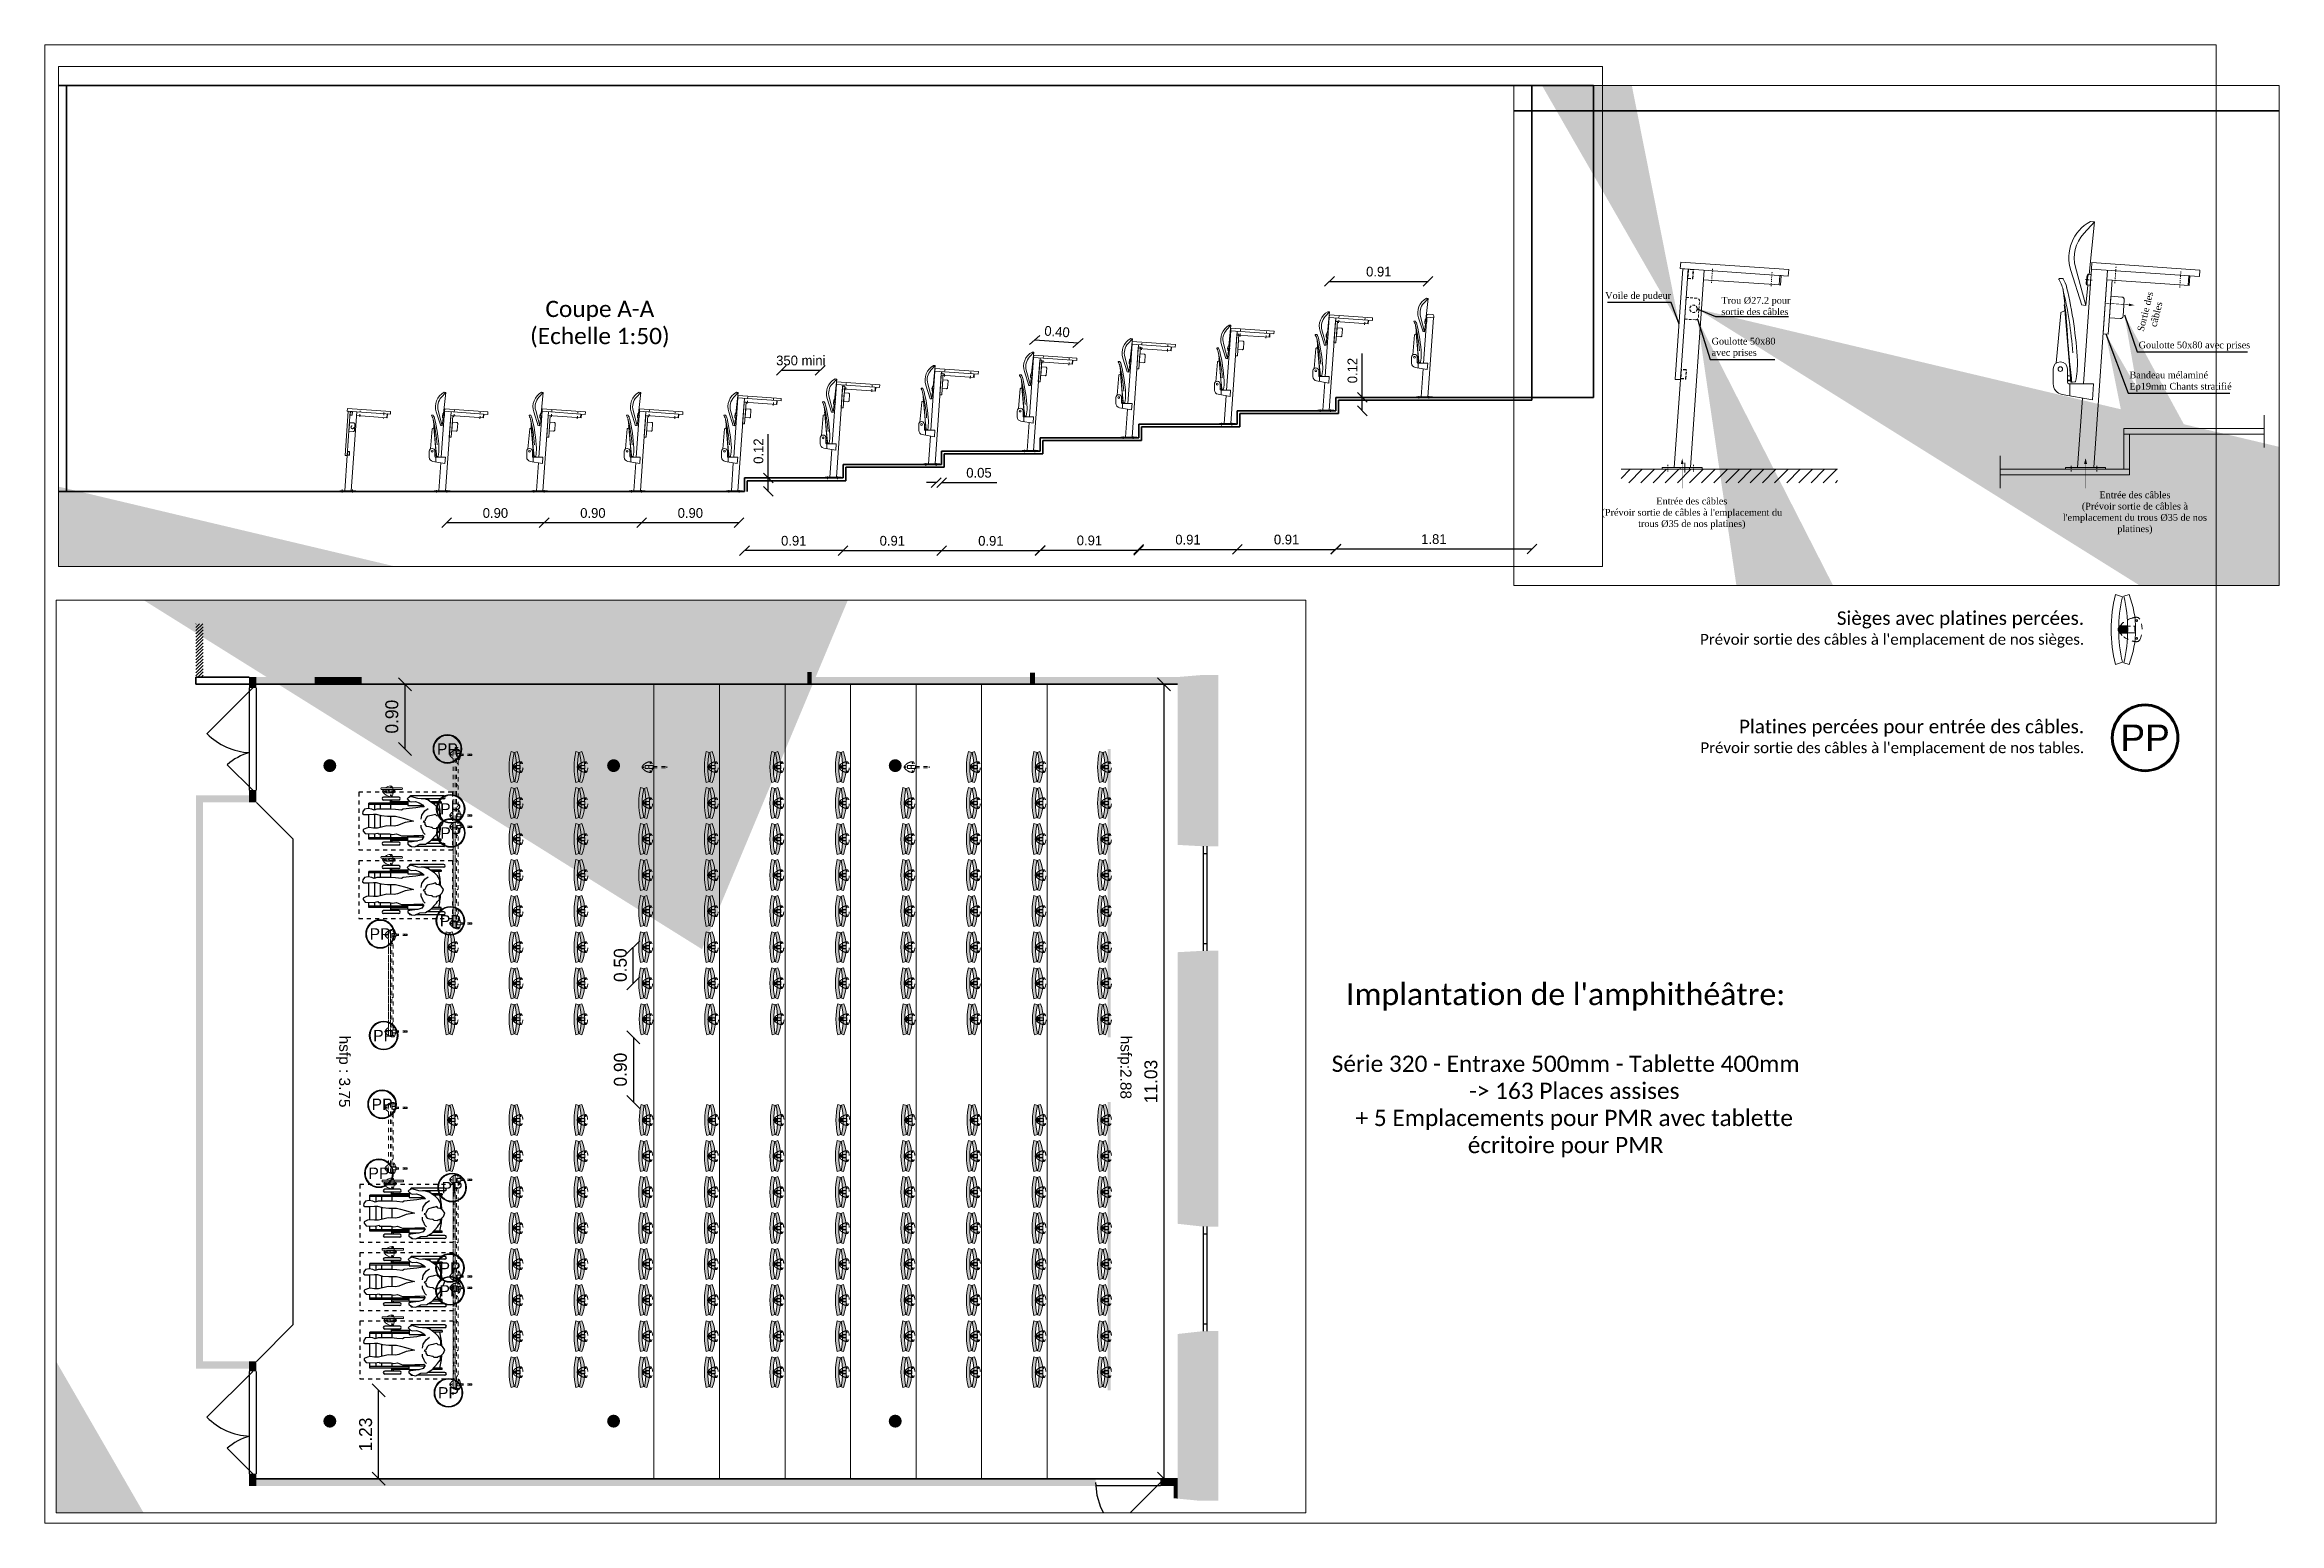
# Paper-space layout '2015-190' of a CAD drawing. Header units: millimetres. Extents: x 0 to 41.2, y 0 to 27.3.
# The model-space entities are those that its viewports show. They can reach past a viewport. Long polylines and large blocks are cut down to what shows.
import ezdxf
from ezdxf.enums import TextEntityAlignment as Align

# ---------------------------------------------------------------- set-up
doc = ezdxf.new("R2010")
doc.units = ezdxf.units.MM
doc.header["$MEASUREMENT"] = 0
for name, pattern in [('ACAD_ISO03W100', [30, 12, -18]), ('AXES', [50.8, 31.75, -6.35, 6.35, -6.35]), ('CACHE', [0.375, 0.25, -0.125]), ('CENTERX2', [20.32, 12.7, -2.54, 2.54, -2.54]), ('FANTOME', [2.5, 1.25, -0.25, 0.25, -0.25, 0.25, -0.25])]:
    doc.linetypes.add(name, pattern=pattern)
for name, color, linetype in [('APPLAT-GRIS', 251, 'Continuous'), ('attribut', 7, 'Continuous'), ('EMPLACEMENT 800 x 1300', 252, 'ACAD_ISO03W100'), ('FAUTEUIL_ROULANT', 252, 'Continuous'), ('FENETRE', 32, 'Continuous'), ('LYTV_TXT1_100', 1, 'Continuous'), ('LYTV_VUE', 1, 'Continuous'), ('PORTE', 213, 'Continuous'), ('SILHOUETTE_HANDICAPE', 31, 'Continuous')]:
    doc.layers.add(name, color=color, linetype=linetype)
for name, color, linetype, lineweight in [('Ar0-Cote', 1, 'Continuous', 5), ('Ar2-Maçon', 7, 'Continuous', 35), ('AX', 8, 'AXES', 15), ('CO', 5, 'Continuous', 15), ('CONTOUR_GARNITURE', 5, 'Continuous', 15), ('EPOXY_2D', 253, 'Continuous', 15), ('GARNITURE COULEUR_2D', 30, 'Continuous', 15), ('GARNITURE_2D', 5, 'Continuous', 15), ('GRADIN', 82, 'Continuous', 15), ('MAIN COURANTE', 250, 'Continuous', 15), ('MOBILIER', 1, 'Continuous', 15), ('MUR_2D', 250, 'Continuous', 15), ('platine', 1, 'FANTOME', 15), ('PO', 112, 'CACHE', 15), ('REVETEMENT COULEUR_2D', 30, 'Continuous', 15), ('REVETEMENT_2D', 5, 'Continuous', 15), ('Solide_verni', 33, 'Continuous', 15), ('TF', 11, 'FANTOME', 15), ('TR', 250, 'Continuous', 15), ('TROUS PLATINES PERCE', 10, 'Continuous', 15), ('TXT', 250, 'Continuous', 15), ('TXT PLATINE PERCEE', 10, 'Continuous', 15), ('VP 320', 15, 'FANTOME', 15)]:
    doc.layers.add(name, color=color, linetype=linetype, lineweight=lineweight)
doc.layers.add('Seuils', color=7, linetype='Continuous', plot=False)
doc.styles.add('ARIAL', font='arial.ttf')
doc.styles.add('CALIBRI', font='calibri.ttf')
doc.styles.add('ROMANS', font='romans.shx')
doc.styles.add('ROMANS8', font='ROMANS.SHX', dxfattribs={"oblique": 20})
doc.dimstyles.new('100E', dxfattribs={"dimtxt": 0.18, "dimasz": 0.18, "dimexe": 0.18, "dimexo": 0.0625, "dimgap": 0.09, "dimtad": 1, "dimzin": 0, "dimdsep": 46, "dimtxsty": 'Standard', "dimblk1": 'OBLIQUE', "dimblk2": 'OBLIQUE', "dimsah": 1, "dimcen": 0, "dimse1": 1, "dimse2": 1, "dimclrt": 256, "dimadec": 0, "dimazin": 0, "dimtfac": 1, "dimtofl": 0, "dimtmove": 0, "dimatfit": 3, "dimldrblk": 'OBLIQUE', "dimfxl": 1, "dimtolj": 1, "dimtzin": 0, "dimarcsym": 0})
doc.dimstyles.new('50E', dxfattribs={"dimscale": 0.5, "dimtxt": 0.18, "dimasz": 0.18, "dimexe": 0.18, "dimexo": 0.0625, "dimgap": 0.09, "dimtad": 1, "dimzin": 0, "dimdsep": 46, "dimtxsty": 'Standard', "dimblk1": 'OBLIQUE', "dimblk2": 'OBLIQUE', "dimsah": 1, "dimcen": 0, "dimse1": 1, "dimse2": 1, "dimclrt": 256, "dimadec": 0, "dimazin": 0, "dimtfac": 1, "dimtofl": 0, "dimtmove": 0, "dimatfit": 3, "dimldrblk": 'OBLIQUE', "dimfxl": 1, "dimtolj": 1, "dimtzin": 0, "dimarcsym": 0})
doc.dimstyles.get("Standard").update_dxf_attribs({"dimscale": 50, "dimtxt": 2.5, "dimasz": 2.5, "dimexe": 0.18, "dimexo": 0.0625, "dimgap": 0.8, "dimtad": 1, "dimdsep": 46, "dimtxsty": 'CALIBRI', "dimblk": 'ARCHTICK', "dimcen": 0.09, "dimadec": 0, "dimazin": 0, "dimtfac": 1, "dimtdec": 4, "dimtofl": 0, "dimtmove": 0, "dimatfit": 3, "dimfxl": 1, "dimtolj": 1, "dimarcsym": 0})

psp = doc.layouts.new('2015-190')

# ---------------------------------------------------------------- texts
at = {"layer": 'TXT'}
for s, insert, char_height, width, attachment_point in [("{\\fCalibri|b0|i0|c0|p34;Sièges avec platines percées.\\P\\H0.8x;\\C1;Prévoir sortie des câbles à l'emplacement de nos sièges.}", (37.639, 16.489), 0.25, 7.378, 6), ("{\\fCalibri|b0|i0|c0|p34;Platines percées pour entrée des câbles.\\P\\H0.8x;\\C1;Prévoir sortie des câbles à l'emplacement de nos tables.}", (37.639, 14.489), 0.25, 7.378, 6), ("{\\fCalibri|b0|i0|c0|p34;Implantation de l'amphithéâtre:\\P\\P\\H0.75x;Série 320 - Entraxe 500mm - Tablette 400mm\\P   -> 163 Places assises\\P   + 5 Emplacements pour PMR avec tablette écritoire pour PMR}", (28.065, 8.35), 0.4, 9.379, 5)]:
    psp.add_mtext(s, dxfattribs=dict(at, insert=insert, char_height=char_height, width=width, attachment_point=attachment_point))
at = {"layer": 'TXT PLATINE PERCEE', "style": 'ARIAL'}
psp.add_attdef('PP', text='PP', height=0.49, dxfattribs=at).set_placement((38.765, 14.489), align=Align.MIDDLE_CENTER)

msp = doc.modelspace()

# ---------------------------------------------------------------- texts
at = {"layer": 'LYTV_TXT1_100', "style": 'ARIAL', "width": 0.9999}
for s, p in [('hsfp : 3.75', (27255.9584, -11887.6319)), ('hsfp:2.88', (27266.8059, -11887.5731))]:
    msp.add_text(s, height=0.153, rotation=269.84347, dxfattribs=at).set_placement(p, align=Align.MIDDLE_CENTER)
at = {"layer": 'TXT'}
for s, insert, char_height, width, attachment_point in [('{\\fTimes New Roman|b0|i0|c0|p18;Voile de pudeur}', (27239.3392, -11872.4753), 0.025, 0.295172, 9), ('{\\fTimes New Roman|b0|i0|c0|p18;Trou Ø27.2 pour sortie des câbles}', (27239.5251, -11872.5271), 0.025, 0.295301, 7), ('{\\fTimes New Roman|b0|i0|c0|p18;Goulotte 50x80 avec prises}', (27239.489, -11872.6856), 0.025, 0.259346, 7), ('{\\fTimes New Roman|b0|i0|c0|p18;Goulotte 50x80 avec prises}', (27241.066, -11872.6578), 0.025, 0.529761, 7), ('{\\fTimes New Roman|b0|i0|c0|p18;Bandeau mélaminé Ep19mm Chants stratifié}', (27241.0321, -11872.8103), 0.025, 0.404687, 7), ("{\\fTimes New Roman|b0|i0|c0|p18;Entrée des câbles\\P\\C1;(Prévoir sortie de câbles à l'emplacement du trous Ø35 de nos platines) }", (27241.0523, -11873.2574), 0.025, 0.616636, 5), ("{\\fTimes New Roman|b0|i0|c0|p18;Entrée des câbles\\P\\C1;(Prévoir sortie de câbles à l'emplacement du trous Ø35 de nos platines) }", (27239.4159, -11873.2593), 0.025, 0.675214, 5), ('{\\fCalibri|b0|i0|c0|p34;Coupe A-A\\P(Echelle 1:50)}', (27258.9168, -11874.4384), 0.15, 1.46018, 5)]:
    msp.add_mtext(s, dxfattribs=dict(at, insert=insert, char_height=char_height, width=width, attachment_point=attachment_point))
at = {"layer": 'TXT', "insert": (27241.1108, -11872.5188), "char_height": 0.025, "width": 0.177416, "attachment_point": 5, "rotation": 76}
msp.add_mtext('{\\fTimes New Roman|b0|i0|c0|p18;Sortie des câbles}', dxfattribs=at)
at = {"layer": 'TXT PLATINE PERCEE', "style": 'ARIAL'}
for p in [(27257.3845, -11883.1529), (27257.4298, -11883.9847), (27257.4318, -11884.3189), (27257.4256, -11885.5391), (27256.4501, -11885.721), (27256.4991, -11887.1317), (27256.4774, -11888.0858), (27256.4334, -11889.0435), (27257.4496, -11889.242), (27257.4211, -11890.3578), (27257.4207, -11890.6756), (27257.3986, -11892.0915)]:
    msp.add_attdef('PP', text='PP', height=0.1568, dxfattribs=at).set_placement(p, align=Align.MIDDLE_CENTER)

# ---------------------------------------------------------------- blocks, each defined once
blk = doc.blocks.new('A3IMPRIMANTE')
at = {"layer": 'TXT'}
for p, q in [((401, 273), (0, 273)), ((0, 0), (0, 273)), ((401, 0), (401, 273)), ((401, 0), (0, 0))]:
    blk.add_line(p, q, dxfattribs=at)
blk = doc.blocks.new('si320_n1_cable2')
at = {"layer": 'EPOXY_2D'}
blk.add_hatch(color=256, dxfattribs=at).paths.add_polyline_path([(-50, 23), (-103, 23, 0.01257), (-103, -23), (-50, -23, 0.01278)])
at = {"layer": 'GARNITURE_2D', "color": 30}
for p, q in [((-124, 215), (-81, 201)), ((-40, 215), (-73, 205)), ((-124, -215), (-81, -201)), ((-40, -215), (-73, -205))]:
    blk.add_line(p, q, dxfattribs=at)
for centre, radius, start, end in [((765, 0), 915, 166.41, 193.59), ((811, 0), 915, 167.3088, 192.6912), ((-949, 0), 900, 346.8645, 13.1355), ((-591, 0), 591, 338.6777, 21.3223)]:
    blk.add_arc(centre, radius, start, end, dxfattribs=at)
at = {"layer": 'TF'}
for p, q in [((-65, 20), (-65, -20)), ((-65, 20), (-13, 20)), ((-13, 20), (-4, 20)), ((-4, 20), (-4, -20)), ((-13, -20), (-65, -20)), ((-4, -20), (-13, -20))]:
    blk.add_line(p, q, dxfattribs=at)
for centre in [(-88, 0), (7, 55), (7, -55)]:
    blk.add_circle(centre, 5, dxfattribs=at)
for centre, radius, start, end in [((-88, 0), 20, 145.0423, 214.9577), ((19, -74), 150, 128.0948, 145.0423), ((19, -74), 150, 105.2977, 128.0948), ((19, -74), 150, 95.0949, 105.2977), ((7, 55), 20, 25.029, 95.0949), ((-110, 0), 150, 334.971, 25.029), ((19, 74), 150, 214.9577, 231.9052), ((19, 74), 150, 231.9052, 254.7023), ((19, 74), 150, 254.7023, 264.9051), ((7, -55), 20, 264.9051, 334.971)]:
    blk.add_arc(centre, radius, start, end, dxfattribs=at)
at = {"layer": 'TR'}
for p, q in [((-103, 23), (-50, 23)), ((-103, -23), (-50, -23))]:
    blk.add_line(p, q, dxfattribs=at)
at = {"style": 'ROMANS', "flags": 3}
for tag, p in [('ORDRE', (398, 249)), ('TYPE', (398, -34))]:
    blk.add_attdef(tag, p, '', height=175, rotation=180, dxfattribs=at)
blk = doc.blocks.new('_OBLIQUE')
at = {"color": 0, "linetype": 'ByBlock'}
blk.add_line((-0.5, -0.5), (0.5, 0.5), dxfattribs=at)
blk = doc.blocks.new('*D13')
at = {"layer": 'Ar0-Cote', "color": 0, "lineweight": -2, "transparency": 16777216}
blk.add_line((27256.7936, -11882.255), (27256.7936, -11883.155), dxfattribs=at)
at = {"layer": 'Defpoints', "color": 0, "transparency": 16777216}
for p in [(27257.7419, -11882.255), (27256.7936, -11883.155), (27257.4843, -11883.155)]:
    blk.add_point(p, dxfattribs=at)
at = {"layer": 'Ar0-Cote', "color": 0, "lineweight": -2, "transparency": 16777216, "xscale": 0.18, "yscale": 0.18, "zscale": 0.18}
for p, rotation in [((27256.7936, -11882.255), 90), ((27256.7936, -11883.155), 270)]:
    blk.add_blockref('_OBLIQUE', p, dxfattribs=dict(at, rotation=rotation))
at = {"layer": 'Ar0-Cote', "transparency": 16777216, "insert": (27256.6136, -11882.705), "char_height": 0.18, "attachment_point": 5, "rotation": 90}
blk.add_mtext('\\A1;0.90', dxfattribs=at)
blk = doc.blocks.new('*D14')
at = {"layer": 'Ar0-Cote', "color": 0, "lineweight": -2, "transparency": 16777216}
blk.add_line((27256.4292, -11893.285), (27256.4292, -11892.055), dxfattribs=at)
at = {"layer": 'Defpoints', "color": 0, "transparency": 16777216}
for p in [(27256.4292, -11892.055), (27257.4843, -11892.055), (27257.5023, -11893.285)]:
    blk.add_point(p, dxfattribs=at)
at = {"layer": 'Ar0-Cote', "color": 0, "lineweight": -2, "transparency": 16777216, "xscale": 0.18, "yscale": 0.18, "zscale": 0.18}
for p, rotation in [((27256.4292, -11892.055), 90), ((27256.4292, -11893.285), 270)]:
    blk.add_blockref('_OBLIQUE', p, dxfattribs=dict(at, rotation=rotation))
at = {"layer": 'Ar0-Cote', "transparency": 16777216, "insert": (27256.2492, -11892.67), "char_height": 0.18, "attachment_point": 5, "rotation": 90}
blk.add_mtext('\\A1;1.23', dxfattribs=at)
blk = doc.blocks.new('DOSSIER_I_320')
at = {"layer": 'AX'}
for p, q in [((92.4, 330.4), (117.4, 328.7)), ((92.7, 330.4), (116.8, 328.7))]:
    blk.add_line(p, q, dxfattribs=at)
at = {"layer": 'CONTOUR_GARNITURE'}
for p, q in [((125.9, 543.3), (86.2, 500.1)), ((106, 349.6), (125.9, 543.3)), ((125.9, 543.3), (111, 544.8)), ((79.3, 236.5), (38.8, 363.7)), ((94.3, 235), (56.3, 376.1)), ((94.3, 235), (101.9, 309.8)), ((92.6, 235.3), (77.7, 237.1))]:
    blk.add_line(p, q, dxfattribs=at)
for radius, start, end in [(151.6, 118.25657, 198.25737), (131.3, 137.38944, 195.52642)]:
    blk.add_arc((182.8, 411.3), radius, start, end, dxfattribs=at)
at = {"layer": 'TR'}
for p, q in [((101.6, 350.3), (109.4, 349.3)), ((109.4, 349.3), (113.3, 349)), ((110.5, 309.1), (113.3, 349)), ((96.8, 310.5), (106.6, 309.4)), ((106.6, 309.4), (110.5, 309.1))]:
    blk.add_line(p, q, dxfattribs=at)
for centre in [(99.2, 330.4), (102.3, 330)]:
    blk.add_ellipse(centre, major_axis=(2.4, 19.9), ratio=0.121869, start_param=0, end_param=3.141593, dxfattribs=at)
blk = doc.blocks.new('ASSISE_I_320_REL')
at = {"layer": 'CONTOUR_GARNITURE'}
for p, q in [((-2.8, 333.9), (7.3, 334.7)), ((44.7, -48.5), (53.7, -47.7))]:
    blk.add_line(p, q, dxfattribs=at)
blk.add_lwpolyline([(10.7, 287.1, 0.005492), (12.8, 271, -0.004141), (13.8, 263.8, -0.000047), (15.8, 247.3, -0.003082), (15.8, 247, -0.000909), (16.4, 241.5, 0.001404), (16.7, 237.9, 0.000048), (16.8, 237.2, 0.000236), (16.8, 237.1, 0.002786), (17.1, 234.6, -0.001639), (17.6, 230.5, -0.000302), (18, 227.6, -0.0019), (18, 227.1), (19.1, 217.2), (20.1, 207.2), (21, 197.3), (21.9, 187.3), (22.7, 177.3, -0.0025), (22.8, 176.9, -0.000625), (22.9, 175.3, -0.002499), (23.1, 172.2, -0.001666), (23.4, 167.4, -0.001777), (23.6, 163.8, 0.002016), (23.8, 160.7, 0.000803), (23.9, 158, 0.003748), (24, 157.4), (24.7, 147.4), (25.5, 137.4, -0.004663), (25.5, 137.2, -0.000208), (25.8, 132.8, -0.001712), (26, 128.7, 0.005332), (26, 127.4, 0.00534), (26.2, 126.1, -0.001715), (26.5, 122.1, -0.000208), (26.9, 117.7, -0.004664), (26.9, 117.5), (27.6, 107.5), (28.2, 97.5), (29, 87.5), (29.8, 77.6, 0.002271), (29.8, 77.2, 0.000104), (30.5, 68.6, 0.001245), (31.3, 60.4, -0.003713), (31.5, 57.6, -0.003777), (31.6, 56.2, 0.001354), (31.9, 52.2, 0.000476), (32.1, 48.1, 0.004541), (32.2, 47.7, 0.00454), (32.2, 47.3, 0.000461), (32.6, 43.2, 0.001193), (33, 39.4, -0.002633), (33.2, 37.7, -0.006416), (33.4, 35.5, 0.003451), (33.8, 31.4, 0.000459), (34.1, 28.1, 0.003943), (34.1, 27.8), (35.2, 17.8), (36.2, 7.9, 0.001249), (36.3, 7.2, 0.000335), (36.6, 4.6, 0.001538), (37, 0.6, 0.002315), (37.4, -2.1, 0.000551), (37.4, -2.5, 0.000218), (37.6, -3.7, 0.002785), (38.1, -7.3, -0.002122), (38.7, -12, -0.003198), (38.7, -12, -0.000021), (39.1, -15.3, -0.015499), (41, -35.4, -0.006705), (41.4, -45.6)], format="xyb", dxfattribs=at)
for centre, radius, start, end in [((-2.6, 330.9), 3, 94.92485, 214.17531), ((7.6, 331.7), 3, 31.51009, 94.92485), ((-83.6, 275.8), 110, 13.59156, 31.51009), ((-83.6, 275.8), 95, 6.83689, 34.17531), ((-1443.1, -52.9), 1493.6, 4.321, 13.59156), ((-1443.1, -52.9), 1508.6, 3.14504, 13.59156), ((-277.6, 23.3), 340.9, 348.38828, 1.11225), ((44.4, -45.5), 3, 181.84906, 274.92485), ((53.4, -44.7), 3, 274.92485, 1.91993)]:
    blk.add_arc(centre, radius, start, end, dxfattribs=at)
at = {"layer": 'Defpoints'}
blk.add_point((15.7, 215.9), dxfattribs=at)
at = {"layer": 'TR'}
for p, q in [((-15.1, 21.8), (1.2, 206.2)), ((12.9, 213.5), (4.5, 210.5)), ((14.6, 237.1), (17.1, 237.4)), ((16.2, 218.7), (14.6, 237.1)), ((37.7, -29.4), (16.2, 218.7)), ((26.5, -24.9), (32.8, -24.9)), ((38.7, -40.6), (29.2, -41.4)), ((38.9, -43), (29.4, -43.9)), ((39.3, -48), (37.7, -29.4)), ((41.8, -47.8), (39.3, -48))]:
    blk.add_line(p, q, dxfattribs=at)
for centre, radius, start, end in [((6.2, 205.8), 5, 109.71309, 174.95217), ((11.3, 218.2), 5, 289.71309, 4.95217), ((29, -38.9), 2.5, 184.95217, 274.95217), ((29, -38.9), 5, 239.86156, 274.95217), ((32.7, -29.9), 5, 4.95217, 89.95217)]:
    blk.add_arc(centre, radius, start, end, dxfattribs=at)
blk = doc.blocks.new('320p_12_30')
at = {"layer": 'AX', "extrusion": (0, 0, -1)}
for p, q in [((25.5, 811.3), (29.9, 873.4)), ((264.9, 794.5), (269.3, 856.6)), ((-145, 12.2), (-145, -11)), ((-50, 12.2), (-50, -11))]:
    blk.add_line(p, q, dxfattribs=at)
at = {"layer": 'TR', "extrusion": (0, 0, -1)}
for p, q in [((-99.3, 316), (-61.1, 862.9)), ((-59.4, 886.8), (-61.1, 862.9)), ((-61.1, 862.9), (337.9, 835)), ((-60.9, 6), (-1.2, 858.7)), ((-59.4, 886.8), (339.6, 858.9)), ((295.6, 802.9), (298, 837.8)), ((299.6, 802.6), (302, 837.5)), ((339.6, 858.9), (337.9, 835)), ((-3.7, 823.8), (299.6, 802.6)), ((-211, 370), (-211, 315.6)), ((-158, 370), (-158, 321)), ((-66.1, 256.5), (-177.9, 276.2)), ((-153, 316), (-62, 316)), ((-150, 316), (-150, 271.3)), ((-121, 6), (-103, 263)), ((-62, 316), (-66.1, 256.5)), ((-17.8, 6), (-165, 6)), ((-165, 6), (-165, 0)), ((-165, 0), (-17.8, 0)), ((-17.8, 0), (-17.8, 6))]:
    blk.add_line(p, q, dxfattribs=at)
blk.add_circle((184.5, 370), 8.5, dxfattribs=at)
for centre, radius, start, end in [((184.5, 370), 26.5, 0, 180), ((171, 315.6), 40, 280, 0), ((153, 321), 5, 270, 0)]:
    blk.add_arc(centre, radius, start, end, dxfattribs=at)
at = {"extrusion": (0, 0, -1), "xscale": -1}
blk.add_blockref('ASSISE_I_320_REL', (184.5, 370), dxfattribs=at)
at = {"layer": 'TR', "extrusion": (0, 0, -1), "xscale": -1}
blk.add_blockref('DOSSIER_I_320', (184.5, 370), dxfattribs=at)
blk = doc.blocks.new('*D18')
at = {"layer": 'Ar0-Cote', "color": 0, "lineweight": -2, "transparency": 16777216}
blk.add_line((27260.5933, -11874.8638), (27260.9509, -11874.8638), dxfattribs=at)
at = {"layer": 'Defpoints', "color": 0, "transparency": 16777216}
for p in [(27260.9509, -11874.8638), (27260.5933, -11875.0989), (27260.9509, -11875.5422)]:
    blk.add_point(p, dxfattribs=at)
at = {"layer": 'Ar0-Cote', "color": 0, "lineweight": -2, "transparency": 16777216, "xscale": 0.09, "yscale": 0.09, "zscale": 0.09, "rotation": 180}
blk.add_blockref('_OBLIQUE', (27260.5933, -11874.8638), dxfattribs=at)
at = {"layer": 'Ar0-Cote', "color": 0, "lineweight": -2, "transparency": 16777216, "xscale": 0.09, "yscale": 0.09, "zscale": 0.09}
blk.add_blockref('_OBLIQUE', (27260.9509, -11874.8638), dxfattribs=at)
at = {"layer": 'Ar0-Cote', "transparency": 16777216, "insert": (27260.7721, -11874.7738), "char_height": 0.09, "attachment_point": 5}
blk.add_mtext('\\A1;350 mini', dxfattribs=at)
blk = doc.blocks.new('MAIN_COURANTE_320')
at = {"layer": 'TR'}
for p, q in [((-62.6, 7.4), (-61.8, 19.4)), ((-59.9, 4.2), (0, 0)), ((-9.9, 30.8), (-45.8, 33.3)), ((3.2, 2.8), (4, 14.7))]:
    blk.add_line(p, q, dxfattribs=at)
for centre, radius, start, end in [((-59.6, 7.2), 3, 176, 266), ((-46.8, 18.3), 15, 86, 176), ((-10.9, 15.8), 15, 356, 86), ((0.2, 3), 3, 266, 356)]:
    blk.add_arc(centre, radius, start, end, dxfattribs=at)
blk = doc.blocks.new('320m_00')
at = {"layer": 'AX'}
for p, q in [((-145, 12.2), (-145, -11)), ((-50, 12.2), (-50, -11))]:
    blk.add_line(p, q, dxfattribs=at)
at = {"layer": 'TR'}
for p, q in [((-99.3, 316), (-69.7, 739.2)), ((-60.9, 6), (-9.9, 735)), ((-211, 370), (-211, 315.6)), ((-158, 370), (-158, 321)), ((-66.1, 256.5), (-177.9, 276.2)), ((-153, 316), (-62, 316)), ((-150, 316), (-150, 271.3)), ((-121, 6), (-103, 263)), ((-62, 316), (-66.1, 256.5)), ((-165, 6), (-165, 0)), ((-17.8, 6), (-165, 6)), ((-17.8, 0), (-17.8, 6)), ((-165, 0), (-17.8, 0))]:
    blk.add_line(p, q, dxfattribs=at)
blk.add_circle((-184.5, 370), 8.5, dxfattribs=at)
for centre, radius, start, end in [((-184.5, 370), 26.5, 0, 180), ((-171, 315.6), 40, 180, 260), ((-153, 321), 5, 180, 270)]:
    blk.add_arc(centre, radius, start, end, dxfattribs=at)
for name, p in [('DOSSIER_I_320', (-184.5, 370)), ('MAIN_COURANTE_320', (-9.9, 735)), ('ASSISE_I_320_REL', (-184.5, 370))]:
    blk.add_blockref(name, p)
blk = doc.blocks.new('320p_00_40')
at = {"layer": 'AX'}
for p, q in [((16.9, 687.6), (21.2, 749.7)), ((256.3, 670.9), (260.6, 732.9)), ((-145, 12.2), (-145, -11)), ((-50, 12.2), (-50, -11))]:
    blk.add_line(p, q, dxfattribs=at)
at = {"layer": 'TR'}
for p, q in [((-68.1, 763.2), (-69.7, 739.2)), ((-68.1, 763.2), (331, 735.2)), ((-99.3, 316), (-69.7, 739.2)), ((-69.7, 739.2), (329.3, 711.3)), ((-60.9, 6), (-9.9, 735)), ((-12.3, 700.1), (290.9, 678.9)), ((287, 679.2), (289.4, 714.1)), ((290.9, 678.9), (293.4, 713.8)), ((331, 735.2), (329.3, 711.3)), ((-211, 370), (-211, 315.6)), ((-158, 370), (-158, 321)), ((-66.1, 256.5), (-177.9, 276.2)), ((-153, 316), (-62, 316)), ((-150, 316), (-150, 271.3)), ((-121, 6), (-103, 263)), ((-62, 316), (-66.1, 256.5)), ((-17.8, 6), (-165, 6)), ((-165, 6), (-165, 0)), ((-165, 0), (-17.8, 0)), ((-17.8, 0), (-17.8, 6))]:
    blk.add_line(p, q, dxfattribs=at)
blk.add_circle((-184.5, 370), 8.5, dxfattribs=at)
for centre, radius, start, end in [((-184.5, 370), 26.5, 0, 180), ((-171, 315.6), 40, 180, 260), ((-153, 321), 5, 180, 270)]:
    blk.add_arc(centre, radius, start, end, dxfattribs=at)
for name in ['DOSSIER_I_320', 'ASSISE_I_320_REL']:
    blk.add_blockref(name, (-184.5, 370))
blk = doc.blocks.new('*D22')
at = {"layer": 'Ar0-Cote', "color": 0, "lineweight": -2, "transparency": 16777216}
blk.add_line((27261.1619, -11876.5279), (27260.2519, -11876.5279), dxfattribs=at)
at = {"layer": 'Defpoints', "color": 0, "transparency": 16777216}
for p in [(27260.2519, -11875.8578), (27261.1619, -11875.8578), (27260.2519, -11876.5279)]:
    blk.add_point(p, dxfattribs=at)
at = {"layer": 'Ar0-Cote', "color": 0, "lineweight": -2, "transparency": 16777216, "xscale": 0.09, "yscale": 0.09, "zscale": 0.09, "rotation": 180}
blk.add_blockref('_OBLIQUE', (27260.2519, -11876.5279), dxfattribs=at)
at = {"layer": 'Ar0-Cote', "color": 0, "lineweight": -2, "transparency": 16777216, "xscale": 0.09, "yscale": 0.09, "zscale": 0.09}
blk.add_blockref('_OBLIQUE', (27261.1619, -11876.5279), dxfattribs=at)
at = {"layer": 'Ar0-Cote', "transparency": 16777216, "insert": (27260.7069, -11876.4379), "char_height": 0.09, "attachment_point": 5}
blk.add_mtext('\\A1;0.91', dxfattribs=at)
blk = doc.blocks.new('*D23')
at = {"layer": 'Ar0-Cote', "color": 0, "lineweight": -2, "transparency": 16777216}
blk.add_line((27261.1619, -11876.5279), (27262.0719, -11876.5279), dxfattribs=at)
at = {"layer": 'Defpoints', "color": 0, "transparency": 16777216}
for p in [(27262.0719, -11875.7338), (27261.1619, -11875.8578), (27262.0719, -11876.5279)]:
    blk.add_point(p, dxfattribs=at)
at = {"layer": 'Ar0-Cote', "color": 0, "lineweight": -2, "transparency": 16777216, "xscale": 0.09, "yscale": 0.09, "zscale": 0.09, "rotation": 180}
blk.add_blockref('_OBLIQUE', (27261.1619, -11876.5279), dxfattribs=at)
at = {"layer": 'Ar0-Cote', "color": 0, "lineweight": -2, "transparency": 16777216, "xscale": 0.09, "yscale": 0.09, "zscale": 0.09}
blk.add_blockref('_OBLIQUE', (27262.0719, -11876.5279), dxfattribs=at)
at = {"layer": 'Ar0-Cote', "transparency": 16777216, "insert": (27261.6169, -11876.4379), "char_height": 0.09, "attachment_point": 5}
blk.add_mtext('\\A1;0.91', dxfattribs=at)
blk = doc.blocks.new('*D24')
at = {"layer": 'Ar0-Cote', "color": 0, "lineweight": -2, "transparency": 16777216}
blk.add_line((27262.0719, -11876.5289), (27262.9819, -11876.5289), dxfattribs=at)
at = {"layer": 'Defpoints', "color": 0, "transparency": 16777216}
for p in [(27262.0719, -11875.6098), (27262.9819, -11875.6098), (27262.9819, -11876.5289)]:
    blk.add_point(p, dxfattribs=at)
at = {"layer": 'Ar0-Cote', "color": 0, "lineweight": -2, "transparency": 16777216, "xscale": 0.09, "yscale": 0.09, "zscale": 0.09, "rotation": 180}
blk.add_blockref('_OBLIQUE', (27262.0719, -11876.5289), dxfattribs=at)
at = {"layer": 'Ar0-Cote', "color": 0, "lineweight": -2, "transparency": 16777216, "xscale": 0.09, "yscale": 0.09, "zscale": 0.09}
blk.add_blockref('_OBLIQUE', (27262.9819, -11876.5289), dxfattribs=at)
at = {"layer": 'Ar0-Cote', "transparency": 16777216, "insert": (27262.5269, -11876.4389), "char_height": 0.09, "attachment_point": 5}
blk.add_mtext('\\A1;0.91', dxfattribs=at)
blk = doc.blocks.new('*D25')
at = {"layer": 'Ar0-Cote', "color": 0, "lineweight": -2, "transparency": 16777216}
blk.add_line((27264.8019, -11876.5169), (27265.7119, -11876.5169), dxfattribs=at)
at = {"layer": 'Defpoints', "color": 0, "transparency": 16777216}
for p in [(27265.7119, -11875.1138), (27264.8019, -11875.2378), (27265.7119, -11876.5169)]:
    blk.add_point(p, dxfattribs=at)
at = {"layer": 'Ar0-Cote', "color": 0, "lineweight": -2, "transparency": 16777216, "xscale": 0.09, "yscale": 0.09, "zscale": 0.09, "rotation": 180}
blk.add_blockref('_OBLIQUE', (27264.8019, -11876.5169), dxfattribs=at)
at = {"layer": 'Ar0-Cote', "color": 0, "lineweight": -2, "transparency": 16777216, "xscale": 0.09, "yscale": 0.09, "zscale": 0.09}
blk.add_blockref('_OBLIQUE', (27265.7119, -11876.5169), dxfattribs=at)
at = {"layer": 'Ar0-Cote', "transparency": 16777216, "insert": (27265.2569, -11876.4269), "char_height": 0.09, "attachment_point": 5}
blk.add_mtext('\\A1;0.91', dxfattribs=at)
blk = doc.blocks.new('*D26')
at = {"layer": 'Ar0-Cote', "color": 0, "lineweight": -2, "transparency": 16777216}
blk.add_line((27262.9819, -11876.5249), (27263.8919, -11876.5249), dxfattribs=at)
at = {"layer": 'Defpoints', "color": 0, "transparency": 16777216}
for p in [(27263.8919, -11875.3618), (27262.9819, -11875.4858), (27263.8919, -11876.5249)]:
    blk.add_point(p, dxfattribs=at)
at = {"layer": 'Ar0-Cote', "color": 0, "lineweight": -2, "transparency": 16777216, "xscale": 0.09, "yscale": 0.09, "zscale": 0.09, "rotation": 180}
blk.add_blockref('_OBLIQUE', (27262.9819, -11876.5249), dxfattribs=at)
at = {"layer": 'Ar0-Cote', "color": 0, "lineweight": -2, "transparency": 16777216, "xscale": 0.09, "yscale": 0.09, "zscale": 0.09}
blk.add_blockref('_OBLIQUE', (27263.8919, -11876.5249), dxfattribs=at)
at = {"layer": 'Ar0-Cote', "transparency": 16777216, "insert": (27263.4369, -11876.4349), "char_height": 0.09, "attachment_point": 5}
blk.add_mtext('\\A1;0.91', dxfattribs=at)
blk = doc.blocks.new('*D27')
at = {"layer": 'Ar0-Cote', "color": 0, "lineweight": -2, "transparency": 16777216}
blk.add_line((27263.8919, -11876.5177), (27264.8019, -11876.5177), dxfattribs=at)
at = {"layer": 'Defpoints', "color": 0, "transparency": 16777216}
for p in [(27263.8919, -11875.357), (27264.8019, -11875.3618), (27264.8019, -11876.5177)]:
    blk.add_point(p, dxfattribs=at)
at = {"layer": 'Ar0-Cote', "color": 0, "lineweight": -2, "transparency": 16777216, "xscale": 0.09, "yscale": 0.09, "zscale": 0.09, "rotation": 180}
blk.add_blockref('_OBLIQUE', (27263.8919, -11876.5177), dxfattribs=at)
at = {"layer": 'Ar0-Cote', "color": 0, "lineweight": -2, "transparency": 16777216, "xscale": 0.09, "yscale": 0.09, "zscale": 0.09}
blk.add_blockref('_OBLIQUE', (27264.8019, -11876.5177), dxfattribs=at)
at = {"layer": 'Ar0-Cote', "transparency": 16777216, "insert": (27264.3469, -11876.4277), "char_height": 0.09, "attachment_point": 5}
blk.add_mtext('\\A1;0.91', dxfattribs=at)
blk = doc.blocks.new('*D28')
at = {"layer": 'Ar0-Cote', "color": 0, "lineweight": -2, "transparency": 16777216}
blk.add_line((27265.7119, -11876.5129), (27267.5219, -11876.5129), dxfattribs=at)
at = {"layer": 'Defpoints', "color": 0, "transparency": 16777216}
for p in [(27265.7119, -11875.1138), (27267.5219, -11875.1138), (27267.5219, -11876.5129)]:
    blk.add_point(p, dxfattribs=at)
at = {"layer": 'Ar0-Cote', "color": 0, "lineweight": -2, "transparency": 16777216, "xscale": 0.09, "yscale": 0.09, "zscale": 0.09, "rotation": 180}
blk.add_blockref('_OBLIQUE', (27265.7119, -11876.5129), dxfattribs=at)
at = {"layer": 'Ar0-Cote', "color": 0, "lineweight": -2, "transparency": 16777216, "xscale": 0.09, "yscale": 0.09, "zscale": 0.09}
blk.add_blockref('_OBLIQUE', (27267.5219, -11876.5129), dxfattribs=at)
at = {"layer": 'Ar0-Cote', "transparency": 16777216, "insert": (27266.6169, -11876.4229), "char_height": 0.09, "attachment_point": 5}
blk.add_mtext('\\A1;1.81', dxfattribs=at)
blk = doc.blocks.new('*D29')
at = {"layer": 'Ar0-Cote', "color": 0, "lineweight": -2, "transparency": 16777216}
blk.add_line((27260.2019, -11876.2716), (27259.3023, -11876.2716), dxfattribs=at)
at = {"layer": 'Defpoints', "color": 0, "transparency": 16777216}
for p in [(27259.3023, -11875.9758), (27260.2019, -11875.9778), (27259.3023, -11876.2716)]:
    blk.add_point(p, dxfattribs=at)
at = {"layer": 'Ar0-Cote', "color": 0, "lineweight": -2, "transparency": 16777216, "xscale": 0.09, "yscale": 0.09, "zscale": 0.09, "rotation": 180}
blk.add_blockref('_OBLIQUE', (27259.3023, -11876.2716), dxfattribs=at)
at = {"layer": 'Ar0-Cote', "color": 0, "lineweight": -2, "transparency": 16777216, "xscale": 0.09, "yscale": 0.09, "zscale": 0.09}
blk.add_blockref('_OBLIQUE', (27260.2019, -11876.2716), dxfattribs=at)
at = {"layer": 'Ar0-Cote', "transparency": 16777216, "insert": (27259.7521, -11876.1816), "char_height": 0.09, "attachment_point": 5}
blk.add_mtext('\\A1;0.90', dxfattribs=at)
blk = doc.blocks.new('*D30')
at = {"layer": 'Ar0-Cote', "color": 0, "lineweight": -2, "transparency": 16777216}
blk.add_line((27259.3023, -11876.2716), (27258.4023, -11876.2716), dxfattribs=at)
at = {"layer": 'Defpoints', "color": 0, "transparency": 16777216}
for p in [(27258.4023, -11875.9758), (27259.3023, -11875.9778), (27258.4023, -11876.2716)]:
    blk.add_point(p, dxfattribs=at)
at = {"layer": 'Ar0-Cote', "color": 0, "lineweight": -2, "transparency": 16777216, "xscale": 0.09, "yscale": 0.09, "zscale": 0.09, "rotation": 180}
blk.add_blockref('_OBLIQUE', (27258.4023, -11876.2716), dxfattribs=at)
at = {"layer": 'Ar0-Cote', "color": 0, "lineweight": -2, "transparency": 16777216, "xscale": 0.09, "yscale": 0.09, "zscale": 0.09}
blk.add_blockref('_OBLIQUE', (27259.3023, -11876.2716), dxfattribs=at)
at = {"layer": 'Ar0-Cote', "transparency": 16777216, "insert": (27258.8523, -11876.1816), "char_height": 0.09, "attachment_point": 5}
blk.add_mtext('\\A1;0.90', dxfattribs=at)
blk = doc.blocks.new('*D31')
at = {"layer": 'Ar0-Cote', "color": 0, "lineweight": -2, "transparency": 16777216}
blk.add_line((27258.4023, -11876.2716), (27257.5023, -11876.2716), dxfattribs=at)
at = {"layer": 'Defpoints', "color": 0, "transparency": 16777216}
for p in [(27257.5023, -11875.9758), (27258.4023, -11875.9778), (27257.5023, -11876.2716)]:
    blk.add_point(p, dxfattribs=at)
at = {"layer": 'Ar0-Cote', "color": 0, "lineweight": -2, "transparency": 16777216, "xscale": 0.09, "yscale": 0.09, "zscale": 0.09, "rotation": 180}
blk.add_blockref('_OBLIQUE', (27257.5023, -11876.2716), dxfattribs=at)
at = {"layer": 'Ar0-Cote', "color": 0, "lineweight": -2, "transparency": 16777216, "xscale": 0.09, "yscale": 0.09, "zscale": 0.09}
blk.add_blockref('_OBLIQUE', (27258.4023, -11876.2716), dxfattribs=at)
at = {"layer": 'Ar0-Cote', "transparency": 16777216, "insert": (27257.9523, -11876.1816), "char_height": 0.09, "attachment_point": 5}
blk.add_mtext('\\A1;0.90', dxfattribs=at)
blk = doc.blocks.new('*D32')
at = {"layer": 'Ar0-Cote', "color": 0, "lineweight": -2, "transparency": 16777216}
blk.add_line((27265.6533, -11874.0434), (27266.5633, -11874.0434), dxfattribs=at)
at = {"layer": 'Defpoints', "color": 0, "transparency": 16777216}
for p in [(27266.5633, -11874.0434), (27266.5633, -11874.2005), (27265.6533, -11874.3245)]:
    blk.add_point(p, dxfattribs=at)
at = {"layer": 'Ar0-Cote', "color": 0, "lineweight": -2, "transparency": 16777216, "xscale": 0.09, "yscale": 0.09, "zscale": 0.09, "rotation": 180}
blk.add_blockref('_OBLIQUE', (27265.6533, -11874.0434), dxfattribs=at)
at = {"layer": 'Ar0-Cote', "color": 0, "lineweight": -2, "transparency": 16777216, "xscale": 0.09, "yscale": 0.09, "zscale": 0.09}
blk.add_blockref('_OBLIQUE', (27266.5633, -11874.0434), dxfattribs=at)
at = {"layer": 'Ar0-Cote', "transparency": 16777216, "insert": (27266.1083, -11873.9534), "char_height": 0.09, "attachment_point": 5}
blk.add_mtext('\\A1;0.91', dxfattribs=at)
blk = doc.blocks.new('*D35')
at = {"layer": 'Ar0-Cote', "color": 0, "lineweight": -2, "transparency": 16777216}
blk.add_line((27267.3323, -11882.255), (27267.3323, -11893.285), dxfattribs=at)
at = {"layer": 'Defpoints', "color": 0, "transparency": 16777216}
for p in [(27266.5719, -11882.255), (27266.5719, -11893.285), (27267.3323, -11893.285)]:
    blk.add_point(p, dxfattribs=at)
at = {"layer": 'Ar0-Cote', "color": 0, "lineweight": -2, "transparency": 16777216, "xscale": 0.18, "yscale": 0.18, "zscale": 0.18}
for p, rotation in [((27267.3323, -11882.255), 90), ((27267.3323, -11893.285), 270)]:
    blk.add_blockref('_OBLIQUE', p, dxfattribs=dict(at, rotation=rotation))
at = {"layer": 'Ar0-Cote', "transparency": 16777216, "insert": (27267.1523, -11887.77), "char_height": 0.18, "attachment_point": 5, "rotation": 90}
blk.add_mtext('\\A1;11.03', dxfattribs=at)
blk = doc.blocks.new('*D36')
at = {"layer": 'Ar0-Cote', "color": 0, "lineweight": -2, "transparency": 16777216}
blk.add_line((27259.9667, -11887.155), (27259.9667, -11888.055), dxfattribs=at)
at = {"layer": 'Defpoints', "color": 0, "transparency": 16777216}
for p in [(27259.6843, -11887.155), (27259.6843, -11888.055), (27259.9667, -11888.055)]:
    blk.add_point(p, dxfattribs=at)
at = {"layer": 'Ar0-Cote', "color": 0, "lineweight": -2, "transparency": 16777216, "xscale": 0.18, "yscale": 0.18, "zscale": 0.18}
for p, rotation in [((27259.9667, -11887.155), 90), ((27259.9667, -11888.055), 270)]:
    blk.add_blockref('_OBLIQUE', p, dxfattribs=dict(at, rotation=rotation))
at = {"layer": 'Ar0-Cote', "transparency": 16777216, "insert": (27259.7867, -11887.605), "char_height": 0.18, "attachment_point": 5, "rotation": 90}
blk.add_mtext('\\A1;0.90', dxfattribs=at)
blk = doc.blocks.new('si320_n')
at = {"layer": 'EPOXY_2D'}
blk.add_hatch(color=256, dxfattribs=at).paths.add_polyline_path([(-23, -104, 0.01278), (23, -104), (23, -50.1, 0.01257), (-23, -50.1)])
at = {"layer": 'REVETEMENT_2D'}
h = blk.add_hatch(color=256, dxfattribs=at)
h.paths.add_polyline_path([(-215, -40.5), (-204.5, -72.8, -0.115133), (204.5, -72.8), (215, -40.5, 0.18825)])
h.paths.add_polyline_path([(215, -124.5), (201, -81.3, -0.111207), (-201, -81.3), (-215, -124.5, 0.119154)])
at = {"layer": 'GARNITURE_2D'}
for p, q in [((-215, -40.5), (-204.5, -72.8)), ((-215, -124.5), (-201, -81.3)), ((215, -124.5), (201, -81.3)), ((215, -40.5), (204.5, -72.8))]:
    blk.add_line(p, q, dxfattribs=at)
for centre, radius, start, end in [((0, -591.3), 591.3, 68.67772, 111.32228), ((0, -949.2), 900, 76.86454, 103.13546), ((0, 811.3), 915, 257.30881, 282.69119), ((0, 764.9), 915, 256.40999, 283.59001)]:
    blk.add_arc(centre, radius, start, end, dxfattribs=at)
at = {"layer": 'platine'}
for p, q in [((-20, -1.9), (20, -1.9)), ((-20, -10), (-20, -1.9)), ((-20, -62.1), (-20, -10)), ((-20, -62.1), (20, -62.1)), ((20, -1.9), (20, -10)), ((20, -10), (20, -62.1))]:
    blk.add_line(p, q, dxfattribs=at)
for centre in [(-55, 10), (55, 10), (0, -85)]:
    blk.add_circle(centre, 5, dxfattribs=at)
for centre, radius, start, end in [((-55, 10), 20, 115.029, 185.0949), ((74.5, 21.5), 150, 185.0949, 195.29773), ((0, -107.8), 150, 64.971, 115.029), ((55, 10), 20, 354.9051, 64.971), ((-74.5, 21.5), 150, 344.70227, 354.9051), ((74.5, 21.5), 150, 195.29773, 218.09483), ((74.5, 21.5), 150, 218.09483, 235.04226), ((-74.5, 21.5), 150, 304.95774, 321.90517), ((-74.5, 21.5), 150, 321.90517, 344.70227), ((0, -85), 20, 235.04226, 304.95774)]:
    blk.add_arc(centre, radius, start, end, dxfattribs=at)
at = {"layer": 'TR'}
for p, q in [((-23, -4.5), (-23, -58.3)), ((23, -4.5), (23, -58.3))]:
    blk.add_line(p, q, dxfattribs=at)
at = {"layer": 'attribut', "style": 'ROMANS', "flags": 1}
for tag, p in [('TYPE', (-323.2, -165.3)), ('ORDRE', (-323.2, -448.6))]:
    blk.add_attdef(tag, p, '', height=175, dxfattribs=at)
blk = doc.blocks.new('MC_100')
at = {"layer": 'Solide_verni'}
blk.add_hatch(color=256, dxfattribs=at).paths.add_polyline_path([(0, 66), (-1000, 66), (-1000, 0), (0, 0)])
at = {"layer": 'attribut', "style": 'ROMANS8', "oblique": 20, "flags": 3}
for tag, p in [('TYPE', (-1110, 479)), ('ORDRE', (-1110, 195.6))]:
    blk.add_attdef(tag, p, '', height=175, dxfattribs=at)
blk = doc.blocks.new('_ARCHTICK')
at = {"color": 0, "linetype": 'ByBlock', "const_width": 0.15}
blk.add_lwpolyline([(-0.5, -0.5), (0.5, 0.5)], dxfattribs=at)
blk = doc.blocks.new('S320SPS')
at = {"layer": 'TF'}
for p, q in [((24, 20), (24, -20)), ((24, 20), (67, 20)), ((67, 20), (134.9, 20)), ((75.1, 20), (75.1, -20)), ((134.9, 20), (134.9, -20)), ((134.9, 10), (325.5, 10)), ((325.5, 10), (325.5, -10)), ((67, -20), (24, -20)), ((134.9, -20), (67, -20)), ((134.9, -10), (325.5, -10))]:
    blk.add_line(p, q, dxfattribs=at)
for centre in [(0, 0), (95, 55), (95, -55)]:
    blk.add_circle(centre, 5, dxfattribs=at)
for centre, radius, start, end in [((0, 0), 20, 145.04226, 214.95774), ((106.5, -74.5), 150, 128.09483, 145.04226), ((106.5, -74.5), 150, 105.29773, 128.09483), ((106.5, -74.5), 150, 95.0949, 105.29773), ((95, 55), 20, 25.029, 95.0949), ((-22.8, 0), 150, 334.971, 25.029), ((106.5, 74.5), 150, 214.95774, 231.90517), ((106.5, 74.5), 150, 231.90517, 254.70227), ((106.5, 74.5), 150, 254.70227, 264.9051), ((95, -55), 20, 264.9051, 334.971)]:
    blk.add_arc(centre, radius, start, end, dxfattribs=at)
at = {"style": 'ROMANS8', "oblique": 20, "flags": 3}
for tag, p in [('ORDRE', (-941.7, -108.3)), ('TYPE', (-941.7, -391.7))]:
    blk.add_attdef(tag, p, '', height=175, rotation=360, dxfattribs=at)
blk = doc.blocks.new('T320_00_40')
at = {"layer": 'AX', "ltscale": 2}
for p, q in [((16.9, 688), (20.7, 742.9)), ((240.2, 727.6), (236.4, 672.7)), ((-145, 16), (-145, -10)), ((-50, 16), (-50, -10))]:
    blk.add_line(p, q, dxfattribs=at)
at = {"layer": 'TR'}
for p, q in [((-117.2, 332.4), (-88.7, 739.6)), ((-98.3, 331.1), (-69.8, 738.3)), ((-88.7, 739.6), (-88.7, 740.5)), ((-88.7, 739.6), (-69.8, 738.3)), ((-69.8, 738.3), (-69.7, 739.2)), ((-9.9, 735), (-60.9, 6)), ((267, 680.6), (-12.3, 700.1)), ((-98.3, 330.2), (-121, 6)), ((-117.3, 331.5), (-117.2, 332.4)), ((-117.3, 331.5), (-98.3, 330.2)), ((-117.2, 332.4), (-98.3, 331.1)), ((-98.3, 330.2), (-98.3, 331.1)), ((-165, 6), (-161.4, 6)), ((-165, 6), (-165, 0)), ((-165, 0), (-161.4, 0)), ((-161.4, 6), (-51.8, 6)), ((-161.4, 0), (-51.8, 0)), ((-51.8, 6), (-31.9, 6)), ((-51.8, 0), (-31.9, 0)), ((-31.9, 6), (-17.8, 6)), ((-31.9, 0), (-17.8, 0)), ((-17.8, 0), (-17.8, 6))]:
    blk.add_line(p, q, dxfattribs=at)
for points in [[(-97, 765.2), (-98.7, 741.2), (300.4, 713.3), (302, 737.3)], [(273.4, 715.2), (269.4, 715.5), (267, 680.6), (271, 680.3)]]:
    blk.add_lwpolyline(points, close=True, dxfattribs=at)
blk = doc.blocks.new('Ptfr250d')
at = {"layer": 'TF'}
for p, q in [((-23.2, 438), (-23.2, 404)), ((-19.4, 441), (-20.2, 441)), ((31.1, 441), (28.1, 441)), ((28.1, 438), (28.1, 404)), ((30.1, 438), (30.1, 404)), ((85, 441), (31.1, 441)), ((85, 439), (31.1, 439)), ((35, 404), (35, 438)), ((86, 404), (86, 438)), ((88, 404), (88, 438)), ((237.4, 431), (88, 431)), ((88, 428.5), (88, 413.5)), ((237.4, 431), (237.4, 431)), ((237.4, 431), (238.2, 431)), ((237.5, 413), (237.5, 429)), ((237.5, 428.5), (237.5, 413.5)), ((240.8, 421), (239.7, 429.5)), ((239.7, 412.5), (240.8, 421)), ((-19.4, 401), (-20.2, 401)), ((28.1, 401), (30.6, 401)), ((30.6, 401), (45.6, 401)), ((31.1, 403), (85, 403)), ((31.1, 401), (85, 401)), ((47.9, -401), (47.9, 401)), ((237.4, 411), (88, 411)), ((237.4, 411), (237.4, 411)), ((238.2, 411), (237.4, 411)), ((238.2, 411), (238.5, 411.1)), ((-23.2, -404), (-23.2, -438)), ((-19.4, -401), (-20.2, -401)), ((28.1, -401), (30.6, -401)), ((28.1, -404), (28.1, -438)), ((30.1, -404), (30.1, -438)), ((30.6, -401), (45.6, -401)), ((85, -401), (31.1, -401)), ((85, -403), (31.1, -403)), ((35, -438), (35, -404)), ((86, -438), (86, -404)), ((88, -438), (88, -404)), ((237.4, -411), (88, -411)), ((237.4, -411), (237.4, -411)), ((237.4, -411), (238.2, -411)), ((240.8, -421), (239.7, -412.5)), ((-19.4, -441), (-20.2, -441)), ((31.1, -441), (28.1, -441)), ((31.1, -439), (85, -439)), ((31.1, -441), (85, -441)), ((88, -413.5), (88, -428.5)), ((237.4, -431), (88, -431)), ((237.4, -431), (237.4, -431)), ((238.2, -431), (237.4, -431)), ((237.5, -429), (237.5, -413)), ((237.5, -413.5), (237.5, -428.5)), ((238.2, -431), (238.5, -430.9)), ((239.7, -429.5), (240.8, -421))]:
    blk.add_line(p, q, dxfattribs=at)
at = {"layer": 'TF', "flags": 128}
for points in [[(238.5, 430.9), (238.5, 431), (238.2, 431)], [(238.5, 411), (238.4, 411), (238.2, 411)], [(238.5, -411.1), (238.5, -411), (238.2, -411)], [(238.5, -431), (238.4, -431), (238.2, -431)]]:
    blk.add_lwpolyline(points, dxfattribs=at)
at = {"layer": 'TF'}
for centre, radius in [((-47.2, 421), 6), ((47.8, 476), 6), ((117.9, 421), 3.09), ((207.6, 421), 3.09), ((38.1, 301), 3), ((38.1, 0), 3), ((38.1, -301), 3), ((-47.2, -421), 6), ((47.8, -476), 6), ((117.9, -421), 3.09), ((207.6, -421), 3.09)]:
    blk.add_circle(centre, radius, dxfattribs=at)
for centre, radius, start, end in [((59.4, 346.5), 150, 95.0949, 117.13817), ((47.8, 476), 20, 25.029, 95.0949), ((-47.2, 421), 20, 145.04226, 214.95774), ((59.4, 346.5), 150, 121.67489, 145.04226), ((31.1, 438), 3, 90.06994, 180.06976), ((31.1, 438), 0.999, 90.06973, 180.07004), ((29.8, 421), 5, 0, 86.94886), ((29.8, 421), 5, 273.05114, 0), ((-69.9, 421), 150, 7.66226, 25.029), ((85, 438), 3, 359.93022, 89.93007), ((85, 438), 0.999, 359.93014, 89.9302), ((117.8, 421), 3.1, 270.10573, 89.89427), ((115.4, 421), 4.26, 314.5225, 45.4775), ((115.5, 421), 4.26, 315.13126, 44.86874), ((207.5, 421), 3.1, 270.09172, 89.90828), ((205.1, 421), 4.26, 314.52297, 45.47703), ((205.2, 421), 4.26, 315.1313, 44.8687), ((230.3, 429.5), 7.29, 356.08602, 11.89493), ((228.4, 429.1), 9.11, 356.08659, 11.89386), ((228.4, 412.9), 9.11, 348.10614, 3.91341), ((230.3, 412.5), 7.29, 348.10507, 3.91398), ((238.4, 429), 1.39, 18.54134, 94.76708), ((238, 429.3), 1.73, 6.65414, 72.02027), ((59.4, 495.5), 150, 214.95774, 238.32511), ((31.1, 404), 3, 179.93024, 269.93006), ((31.1, 404), 0.999, 179.92996, 269.93027), ((47.8, 366), 6, 0, 89.48445), ((47.8, 366), 6, 270.51555, 0), ((47.8, 366), 20, 270.15466, 334.971), ((-69.9, 421), 150, 334.971, 352.33774), ((85, 404), 0.999, 270.0698, 0.06986), ((85, 404), 3, 270.06993, 0.06978), ((238.4, 413), 1.39, 265.23292, 341.45866), ((238.1, 412.6), 1.63, 282.97521, 354.91225), ((38, 301), 3, 270.09318, 89.90682), ((35.6, 301), 4.26, 317.02826, 42.97174), ((35.7, 301), 4.26, 359.98714, 42.21118), ((35.7, 301), 4.26, 317.78907, 0.01271), ((38, 0), 3, 270.09282, 89.90718), ((35.6, 0), 4.26, 317.03504, 42.96496), ((35.7, 0), 4.26, 359.98683, 42.21159), ((35.7, 0), 4.26, 317.78841, 0.01317), ((38, -301), 3, 270.09377, 89.90623), ((35.6, -301), 4.26, 317.03486, 42.96514), ((35.7, -301), 4.26, 359.98676, 42.21127), ((35.7, -301), 4.26, 317.79072, 0.01126), ((-47.2, -421), 20, 145.04226, 214.95774), ((59.4, -495.5), 150, 121.67489, 145.04226), ((31.1, -404), 3, 90.06888, 180.0701), ((31.1, -404), 0.999, 90.06992, 180.06921), ((47.8, -366), 20, 25.029, 89.84534), ((47.8, -366), 6, 0, 89.48445), ((47.8, -366), 6, 270.51555, 0), ((-69.9, -421), 150, 7.66226, 25.029), ((85, -404), 3, 359.92987, 89.93113), ((85, -404), 0.999, 359.93097, 89.93001), ((230.3, -412.5), 7.29, 356.08587, 11.89519), ((228.4, -412.9), 9.11, 356.0863, 11.89415), ((238.4, -413), 1.39, 18.52583, 94.7856), ((238, -412.7), 1.73, 6.65313, 72.02237), ((59.4, -346.5), 150, 214.95774, 238.32511), ((59.4, -346.5), 150, 242.86183, 264.9051), ((31.1, -438), 3, 179.93054, 269.93048), ((29.8, -421), 5, 0, 86.94886), ((29.8, -421), 5, 273.05114, 0), ((31.1, -438), 0.999, 179.93079, 269.93008), ((47.8, -476), 20, 264.9051, 334.971), ((-69.9, -421), 150, 334.971, 352.33774), ((85, -438), 0.999, 270.06999, 0.06903), ((85, -438), 3, 270.06952, 0.06948), ((117.8, -421), 3.1, 270.10518, 89.89482), ((115.4, -421), 4.26, 314.52232, 45.47768), ((115.5, -421), 4.26, 315.13065, 44.86935), ((207.5, -421), 3.1, 270.10522, 89.89478), ((205.1, -421), 4.26, 314.52279, 45.47721), ((205.2, -421), 4.26, 315.13069, 44.86931), ((228.4, -429.1), 9.11, 348.10629, 3.91326), ((230.3, -429.5), 7.29, 348.10508, 3.91386), ((238.4, -429), 1.39, 265.21389, 341.478), ((238.1, -429.4), 1.63, 282.97631, 354.91239)]:
    blk.add_arc(centre, radius, start, end, dxfattribs=at)
for centre, major_axis, start_param, end_param in [((-20.2, 438), (-3.01, 0), 4.712389, 6.283185), ((34, 438), (-1, 0), 3.141593, 4.712389), ((-20.2, 404), (-3.01, 0), 0, 1.570796), ((34, 404), (-1, 0), 1.570796, 3.141593), ((-20.2, -404), (-3.01, 0), 4.712389, 6.283185), ((34, -404), (-1, 0), 3.141593, 4.712389), ((-20.2, -438), (-3.01, 0), 0, 1.570796), ((34, -438), (-1, 0), 1.570796, 3.141593)]:
    blk.add_ellipse(centre, major_axis=major_axis, ratio=0.997564, start_param=start_param, end_param=end_param, dxfattribs=at)
at = {"layer": 'VP 320'}
for p, q in [((-19.4, 480), (-19.4, -480)), ((-19.4, -480), (-19.4, 480)), ((9.1, 480), (-19.4, 480)), ((-19.4, 480), (-19.4, 480)), ((-19.4, 480), (-19.4, 479.1)), ((-19.4, 479.1), (-19.4, -479.1)), ((-19.4, 479.1), (9.1, 479.1)), ((9.1, 480), (9.1, -480)), ((9.2, 480), (9.1, 480)), ((9.1, 479.1), (9.1, 480)), ((9.1, -479.1), (9.1, 479.1)), ((9.2, -480), (9.2, 480)), ((9.2, 480), (28.1, 480)), ((28.1, -480), (28.1, 480)), ((9.1, -479.1), (-19.4, -479.1)), ((-19.4, -479.1), (-19.4, -480)), ((-19.4, -480), (9.1, -480)), ((-19.4, -480), (-19.4, -480)), ((9.1, -480), (9.1, -479.1)), ((9.1, -480), (9.2, -480)), ((9.2, -480), (28.1, -480))]:
    blk.add_line(p, q, dxfattribs=at)
at = {"layer": 'attribut', "style": 'ROMANS', "flags": 3}
for tag, p in [('ORDRE', (247.9, 0)), ('TYPE', (147.9, 0))]:
    blk.add_attdef(tag, text='', height=50, rotation=90, dxfattribs=at).set_placement(p, align=Align.CENTER)
blk = doc.blocks.new('Ptfr350d')
at = {"layer": 'TF'}
for p, q in [((-23.2, 688), (-23.2, 654)), ((-19.4, 691), (-20.2, 691)), ((31.1, 691), (28.1, 691)), ((28.1, 688), (28.1, 654)), ((30.1, 688), (30.1, 654)), ((85, 691), (31.1, 691)), ((85, 689), (31.1, 689)), ((35, 654), (35, 688)), ((86, 654), (86, 688)), ((88, 654), (88, 688)), ((237.4, 681), (88, 681)), ((88, 678.5), (88, 663.5)), ((237.4, 661), (88, 661)), ((237.4, 681), (238.2, 681)), ((237.4, 681), (237.4, 681)), ((238.2, 661), (237.4, 661)), ((237.4, 661), (237.4, 661)), ((237.5, 663), (237.5, 679)), ((237.5, 678.5), (237.5, 663.5)), ((238.2, 661), (238.5, 661.1)), ((240.8, 671), (239.7, 679.5)), ((239.7, 662.5), (240.8, 671)), ((-19.4, 651), (-20.2, 651)), ((28.1, 651), (30.6, 651)), ((30.6, 651), (45.6, 651)), ((31.1, 653), (85, 653)), ((31.1, 651), (85, 651)), ((47.9, -651), (47.9, 651)), ((-23.2, -654), (-23.2, -688)), ((-19.4, -651), (-20.2, -651)), ((28.1, -651), (30.6, -651)), ((28.1, -654), (28.1, -688)), ((30.1, -654), (30.1, -688)), ((30.6, -651), (45.6, -651)), ((85, -651), (31.1, -651)), ((85, -653), (31.1, -653)), ((35, -688), (35, -654)), ((86, -688), (86, -654)), ((88, -688), (88, -654)), ((-19.4, -691), (-20.2, -691)), ((31.1, -691), (28.1, -691)), ((31.1, -689), (85, -689)), ((31.1, -691), (85, -691)), ((237.4, -661), (88, -661)), ((88, -663.5), (88, -678.5)), ((237.4, -681), (88, -681)), ((237.4, -661), (238.2, -661)), ((237.4, -661), (237.4, -661)), ((238.2, -681), (237.4, -681)), ((237.4, -681), (237.4, -681)), ((237.5, -679), (237.5, -663)), ((237.5, -663.5), (237.5, -678.5)), ((238.2, -681), (238.5, -680.9)), ((240.8, -671), (239.7, -662.5)), ((239.7, -679.5), (240.8, -671))]:
    blk.add_line(p, q, dxfattribs=at)
at = {"layer": 'TF', "flags": 128}
for points in [[(238.5, 680.9), (238.5, 681), (238.2, 681)], [(238.5, 661), (238.4, 661), (238.2, 661)], [(238.5, -661.1), (238.5, -661), (238.2, -661)], [(238.5, -681), (238.4, -681), (238.2, -681)]]:
    blk.add_lwpolyline(points, dxfattribs=at)
at = {"layer": 'TF'}
for centre, radius in [((-47.2, 671), 6), ((47.8, 726), 6), ((117.9, 671), 3.09), ((207.6, 671), 3.09), ((38.1, 551), 3), ((38.1, 201), 3), ((38.1, -201), 3), ((38.1, -551), 3), ((-47.2, -671), 6), ((47.8, -726), 6), ((117.9, -671), 3.09), ((207.6, -671), 3.09)]:
    blk.add_circle(centre, radius, dxfattribs=at)
for centre, radius, start, end in [((59.4, 596.5), 150, 95.0949, 117.13817), ((47.8, 726), 20, 25.029, 95.0949), ((-47.2, 671), 20, 145.04226, 214.95774), ((59.4, 596.5), 150, 121.67489, 145.04226), ((31.1, 688), 3, 90.06994, 180.06976), ((31.1, 688), 0.999, 90.06973, 180.07004), ((29.8, 671), 5, 0, 86.94886), ((29.8, 671), 5, 273.05114, 0), ((-69.9, 671), 150, 7.66226, 25.029), ((85, 688), 3, 359.93022, 89.93007), ((85, 688), 0.999, 359.93014, 89.9302), ((117.8, 671), 3.1, 270.10573, 89.89427), ((115.4, 671), 4.26, 314.5225, 45.4775), ((115.5, 671), 4.26, 315.13126, 44.86874), ((207.5, 671), 3.1, 270.09172, 89.90828), ((205.1, 671), 4.26, 314.52297, 45.47703), ((205.2, 671), 4.26, 315.1313, 44.8687), ((228.4, 679.1), 9.11, 356.08659, 11.89386), ((230.3, 679.5), 7.29, 356.08602, 11.89493), ((228.4, 662.9), 9.11, 348.10614, 3.91341), ((230.3, 662.5), 7.29, 348.10507, 3.91398), ((238.4, 679), 1.39, 18.54134, 94.76708), ((238.4, 663), 1.39, 265.23292, 341.45866), ((238, 679.3), 1.73, 6.65414, 72.02027), ((238.1, 662.6), 1.63, 282.97521, 354.91225), ((59.4, 745.5), 150, 214.95774, 238.32511), ((31.1, 654), 3, 179.93024, 269.93006), ((31.1, 654), 0.999, 179.92996, 269.93027), ((47.8, 616), 6, 0, 89.48445), ((47.8, 616), 6, 270.51555, 0), ((47.8, 616), 20, 270.15466, 334.971), ((-69.9, 671), 150, 334.971, 352.33774), ((85, 654), 3, 270.06993, 0.06978), ((85, 654), 0.999, 270.0698, 0.06986), ((38, 551), 3, 270.09318, 89.90682), ((35.6, 551), 4.26, 317.02826, 42.97174), ((35.7, 551), 4.26, 359.98714, 42.21118), ((35.7, 551), 4.26, 317.78907, 0.01271), ((38, 201), 3, 270.09282, 89.90718), ((35.6, 201), 4.26, 317.03504, 42.96496), ((35.7, 201), 4.26, 359.98683, 42.21159), ((35.7, 201), 4.26, 317.78841, 0.01317), ((38, -201), 3, 270.09282, 89.90718), ((35.6, -201), 4.26, 317.03498, 42.96502), ((35.7, -201), 4.26, 359.9869, 42.21192), ((35.7, -201), 4.26, 317.78873, 0.01324), ((38, -551), 3, 270.09443, 89.90557), ((35.6, -551), 4.26, 317.03428, 42.96572), ((35.7, -551), 4.25, 359.98624, 42.21258), ((35.7, -551), 4.26, 317.78873, 0.01244), ((-47.2, -671), 20, 145.04226, 214.95774), ((59.4, -745.5), 150, 121.67489, 145.04226), ((31.1, -654), 3, 90.06838, 180.07174), ((31.1, -654), 0.999, 90.07193, 180.07061), ((47.8, -616), 20, 25.029, 89.84534), ((47.8, -616), 6, 0, 89.48445), ((47.8, -616), 6, 270.51555, 0), ((-69.9, -671), 150, 7.66226, 25.029), ((85, -654), 3, 359.92824, 89.93162), ((85, -654), 0.999, 359.92957, 89.928), ((59.4, -596.5), 150, 214.95774, 238.32511), ((59.4, -596.5), 150, 242.86183, 264.9051), ((31.1, -688), 3, 179.93055, 269.92933), ((29.8, -671), 5, 0, 86.94886), ((29.8, -671), 5, 273.05114, 0), ((31.1, -688), 0.999, 179.93224, 269.92523), ((47.8, -726), 20, 264.9051, 334.971), ((-69.9, -671), 150, 334.971, 352.33774), ((85, -688), 3, 270.07067, 0.06947), ((85, -688), 0.999, 270.07485, 0.06758), ((117.8, -671), 3.1, 270.09355, 89.90645), ((115.4, -671), 4.26, 314.52325, 45.47675), ((115.5, -671), 4.26, 315.13224, 44.86776), ((207.5, -671), 3.1, 270.09355, 89.90645), ((205.1, -671), 4.26, 314.52372, 45.47628), ((205.2, -671), 4.26, 315.13228, 44.86772), ((228.4, -662.9), 9.11, 356.08619, 11.89446), ((230.3, -662.5), 7.29, 356.08614, 11.89492), ((228.4, -679.1), 9.11, 348.10561, 3.91413), ((230.3, -679.5), 7.29, 348.10508, 3.91386), ((238.4, -663), 1.39, 18.47236, 94.83907), ((238.4, -679), 1.39, 265.26543, 341.42314), ((238, -662.7), 1.73, 6.65364, 72.01722), ((238.1, -679.4), 1.63, 282.97572, 354.91298)]:
    blk.add_arc(centre, radius, start, end, dxfattribs=at)
for centre, major_axis, start_param, end_param in [((-20.2, 688), (-3.01, 0), 4.712389, 6.283185), ((34, 688), (-1, 0), 3.141593, 4.712389), ((-20.2, 654), (-3.01, 0), 0, 1.570796), ((34, 654), (-1, 0), 1.570796, 3.141593), ((-20.2, -654), (-3.01, 0), 4.712389, 6.283185), ((34, -654), (-1, 0), 3.141593, 4.712389), ((-20.2, -688), (-3.01, 0), 0, 1.570796), ((34, -688), (-1, 0), 1.570796, 3.141593)]:
    blk.add_ellipse(centre, major_axis=major_axis, ratio=0.997564, start_param=start_param, end_param=end_param, dxfattribs=at)
at = {"layer": 'VP 320'}
for p, q in [((-19.4, 730), (-19.4, -730)), ((-19.4, -730), (-19.4, 730)), ((-19.4, 730), (-19.4, 729.1)), ((-19.4, 730), (-19.4, 730)), ((9.1, 730), (-19.4, 730)), ((-19.4, 729.1), (-19.4, -729.1)), ((-19.4, 729.1), (9.1, 729.1)), ((9.1, 730), (9.1, -730)), ((9.1, 729.1), (9.1, 730)), ((9.2, 730), (9.1, 730)), ((9.1, -729.1), (9.1, 729.1)), ((9.2, -730), (9.2, 730)), ((9.2, 730), (28.1, 730)), ((28.1, -730), (28.1, 730)), ((9.1, -729.1), (-19.4, -729.1)), ((-19.4, -729.1), (-19.4, -730)), ((-19.4, -730), (-19.4, -730)), ((-19.4, -730), (9.1, -730)), ((9.1, -730), (9.1, -729.1)), ((9.1, -730), (9.2, -730)), ((9.2, -730), (28.1, -730))]:
    blk.add_line(p, q, dxfattribs=at)
at = {"layer": 'attribut', "style": 'ROMANS', "flags": 3}
for tag, p in [('ORDRE', (247.9, 0)), ('TYPE', (147.9, 0))]:
    blk.add_attdef(tag, text='', height=50, rotation=90, dxfattribs=at).set_placement(p, align=Align.CENTER)
blk = doc.blocks.new('*D42')
at = {"layer": 'Ar0-Cote', "color": 0, "lineweight": -2, "transparency": 16777216}
blk.add_line((27262.9322, -11874.5833), (27263.3313, -11874.6112), dxfattribs=at)
at = {"layer": 'Defpoints', "color": 0, "transparency": 16777216}
for p in [(27263.3313, -11874.6112), (27262.9225, -11874.723), (27263.3215, -11874.7509)]:
    blk.add_point(p, dxfattribs=at)
at = {"layer": 'Ar0-Cote', "color": 0, "lineweight": -2, "transparency": 16777216, "xscale": 0.09, "yscale": 0.09, "zscale": 0.09}
for p, rotation in [((27262.9322, -11874.5833), 175.9999999999573), ((27263.3313, -11874.6112), 355.9999999999573)]:
    blk.add_blockref('_OBLIQUE', p, dxfattribs=dict(at, rotation=rotation))
at = {"layer": 'Ar0-Cote', "transparency": 16777216, "insert": (27263.138, -11874.5074), "char_height": 0.09, "attachment_point": 5, "rotation": 356}
blk.add_mtext('\\A1;0.40', dxfattribs=at)
blk = doc.blocks.new('Perçage Ø35 Pour Platine')
at = {"layer": 'TROUS PLATINES PERCE', "linetype": 'AXES'}
blk.add_circle((-64, 0), 17.5, dxfattribs=at)
at = {"layer": 'TROUS PLATINES PERCE'}
blk.add_point((-64, 0), dxfattribs=at)
blk = doc.blocks.new('se320_n_couleur')
at = {"layer": 'EPOXY_2D'}
blk.add_hatch(color=256, dxfattribs=at).paths.add_polyline_path([(49.5, -23), (103.4, -23, 0.01257), (103.4, 23), (49.5, 23, 0.01278)])
at = {"layer": 'REVETEMENT COULEUR_2D'}
h = blk.add_hatch(color=256, dxfattribs=at)
h.paths.add_polyline_path([(40.5, -215), (72.8, -204.5, -0.115133), (72.8, 204.5), (40.5, 215, 0.18825)])
h.paths.add_polyline_path([(81.3, -201), (124.5, -215, 0.119154), (124.5, 215), (81.3, 201, -0.111207)])
at = {"layer": 'GARNITURE COULEUR_2D'}
for p, q in [((40.5, 215), (72.8, 204.5)), ((124.5, 215), (81.3, 201)), ((40.5, -215), (72.8, -204.5)), ((124.5, -215), (81.3, -201))]:
    blk.add_line(p, q, dxfattribs=at)
for centre, radius, start, end in [((591.3, 0), 591.3, 158.67772, 201.32228), ((949.2, 0), 900, 166.86454, 193.13546), ((-811.3, 0), 915, 347.30881, 12.69119), ((-764.9, 0), 915, 346.40999, 13.59001)]:
    blk.add_arc(centre, radius, start, end, dxfattribs=at)
at = {"layer": 'TF'}
for p, q in [((4.4, -20), (4.4, 20)), ((4.4, 20), (12.5, 20)), ((12.5, 20), (64.6, 20)), ((64.6, -20), (64.6, 20)), ((12.5, -20), (4.4, -20)), ((64.6, -20), (12.5, -20))]:
    blk.add_line(p, q, dxfattribs=at)
for centre in [(-7.5, 55), (87.5, 0), (-7.5, -55)]:
    blk.add_circle(centre, 5, dxfattribs=at)
for centre, radius, start, end in [((110.3, 0), 150, 154.971, 205.029), ((-7.5, 55), 20, 84.9051, 154.971), ((-19, -74.5), 150, 74.70227, 84.9051), ((-19, -74.5), 150, 51.90517, 74.70227), ((-19, -74.5), 150, 34.95774, 51.90517), ((87.5, 0), 20, 325.04226, 34.95774), ((-7.5, -55), 20, 205.029, 275.0949), ((-19, 74.5), 150, 275.0949, 285.29773), ((-19, 74.5), 150, 285.29773, 308.09483), ((-19, 74.5), 150, 308.09483, 325.04226)]:
    blk.add_arc(centre, radius, start, end, dxfattribs=at)
at = {"layer": 'TR'}
for p, q in [((103.4, 23), (49.5, 23)), ((103.4, -23), (49.5, -23))]:
    blk.add_line(p, q, dxfattribs=at)
at = {"style": 'ROMANS', "flags": 3}
for tag, p in [('TYPE', (-397.8, 34.4)), ('ORDRE', (-397.8, -249))]:
    blk.add_attdef(tag, p, '', height=175, dxfattribs=at)
blk = doc.blocks.new('FROULDSILH')
at = {"layer": 'EMPLACEMENT 800 x 1300'}
for p, q in [((-1200, 400), (-1200, -400)), ((100, 400), (-1200, 400)), ((100, 400), (100, -400)), ((-1200, -400), (100, -400))]:
    blk.add_line(p, q, dxfattribs=at)
at = {"layer": 'FAUTEUIL_ROULANT'}
for p, q in [((-645, 332.2), (-855, 332.2)), ((-20, 350), (-480, 350)), ((-516.8, 250), (-1061.9, 250)), ((-1061.9, 175.1), (-1061.9, 250)), ((-645, 292.2), (-855, 292.2)), ((-760, 250), (-760, 292.2)), ((-516.8, 270), (-760, 270)), ((-740, 270), (-740, 292.2)), ((-20, 310), (-332.9, 310)), ((-270, 310), (-270, 302.3)), ((-230, 310), (-230, 287)), ((-57.4, 270), (-205.5, 270)), ((-57.4, 250), (-176.2, 250)), ((-57.4, 270), (-57.4, 250)), ((-516.8, 230), (-1061.9, 230)), ((-976.5, 157.6), (-976.5, 230)), ((-896.8, 168), (-896.8, 230)), ((-753.3, 167.3), (-753.3, 230)), ((-1061.9, -90.9), (-1061.9, 93)), ((-976.5, -98), (-976.5, 98)), ((-896.8, -87.4), (-896.8, 80.8)), ((-753.3, -68), (-753.3, 70)), ((-1061.9, -250), (-1061.9, -175.3)), ((-516.8, -230), (-1061.9, -230)), ((-976.5, -230), (-976.5, -175.4)), ((-896.8, -230), (-896.8, -177.8)), ((-753.3, -230), (-753.3, -181.3)), ((-516.8, -250), (-1061.9, -250)), ((-645, -292.2), (-855, -292.2)), ((-760, -250), (-760, -292.2)), ((-516.8, -270), (-760, -270)), ((-740, -270), (-740, -292.2)), ((-20, -310), (-259.2, -310)), ((-230, -310), (-230, -292.5)), ((-57.4, -270), (-196.9, -270)), ((-57.4, -250), (-178.8, -250)), ((-57.4, -270), (-57.4, -250)), ((-645, -332.2), (-855, -332.2)), ((-468, -350), (-480, -350)), ((-20, -350), (-410.3, -350))]:
    blk.add_line(p, q, dxfattribs=at)
for points in [[(-498.1, 276.4), (-516.8, 276.4), (-516.8, 218.2), (-308.3, 218.2)], [(-212.8, 275), (-212.8, 276.4), (-214.8, 276.4)], [(-384.6, -276.4), (-516.8, -276.4), (-516.8, -218.2), (-297.6, -218.2)]]:
    blk.add_lwpolyline(points, dxfattribs=at)
for centre, radius, start, end in [((-855, 312.2), 20, 90, 270), ((-645, 312.2), 20, 270, 90), ((-480, 330), 20, 90, 182.36814), ((-20, 330), 20, 270, 90), ((-1116.8, 0), 1056.7, 2.88431, 13.68555), ((-1116.8, 0), 1056.7, 346.31445, 356.42954), ((-855, -312.2), 20, 90, 270), ((-645, -312.2), 20, 270, 90), ((-480, -330), 20, 178.67625, 270), ((-20, -330), 20, 270, 90)]:
    blk.add_arc(centre, radius, start, end, dxfattribs=at)
at = {"layer": 'SILHOUETTE_HANDICAPE'}
for points in [[(-77.3, 61.7), (-76.1, 134.4), (-76.1, 134.4), (-108.4, 190.4), (-108.4, 190.4), (-150.4, 232.4), (-150.4, 232.4), (-212, 274.4), (-212, 274.4), (-240, 294), (-240, 294), (-290.4, 308), (-290.4, 308), (-380, 312.2), (-380, 312.2), (-430.4, 326.2), (-430.4, 326.2), (-478, 340.2), (-478, 340.2), (-514.4, 322), (-514.4, 322), (-528.4, 308), (-528.4, 308), (-496.2, 274.4), (-496.2, 274.4), (-468.2, 266), (-468.2, 266), (-412.2, 270.2), (-412.2, 270.2), (-360.4, 252), (-360.4, 252), (-314.1, 224), (-314.1, 224), (-290.4, 200.2), (-290.4, 200.2), (-352, 196), (-352, 196), (-408, 186.2), (-408, 186.2), (-500.4, 176.4), (-500.4, 176.4), (-584.4, 168), (-584.4, 168), (-608.2, 154), (-608.2, 154), (-688, 162.4), (-688, 162.4), (-762.2, 168), (-762.2, 168), (-948.4, 168), (-948.4, 168), (-986.2, 154), (-986.2, 154), (-1018.4, 168), (-1018.4, 168), (-1070.1, 176.4), (-1070.1, 176.4), (-1122, 168), (-1122, 168), (-1144.4, 134.4), (-1144.4, 134.4), (-1150, 106.4), (-1150, 106.4), (-1130.4, 92.4), (-1130.4, 92.4), (-1070.1, 92.4), (-1070.1, 92.4), (-996, 98), (-996, 98), (-958.1, 98), (-958.1, 98), (-888.2, 78.4), (-888.2, 78.4), (-800, 70), (-800, 70), (-692.1, 70), (-692.1, 70), (-636.2, 56), (-636.2, 56), (-566.2, 36.4), (-566.2, 36.4), (-440.2, 0), (-440.2, 0), (-556.4, -19.6), (-556.4, -19.6), (-660, -61.6), (-660, -61.6), (-706.2, -70), (-706.2, -70), (-808.3, -65.8), (-808.3, -65.8), (-939.9, -98), (-939.9, -98), (-996, -98), (-996, -98), (-1056.2, -89.6), (-1056.2, -89.6), (-1094, -98), (-1094, -98), (-1140.2, -117.6), (-1140.2, -117.6), (-1140.2, -140), (-1140.2, -140), (-1112.2, -173.6), (-1112.2, -173.6), (-990.4, -177.8), (-990.4, -177.8), (-934.4, -168), (-934.4, -168), (-926, -177.8), (-926, -177.8), (-766.4, -177.8), (-766.4, -177.8), (-730, -187.6), (-730, -187.6), (-678.2, -177.8), (-678.2, -177.8), (-608.2, -205.8), (-608.2, -205.8), (-520, -205.8), (-520, -205.8), (-436, -201.6), (-436, -201.6), (-366, -201.6), (-366, -201.6), (-314.1, -196), (-314.1, -196), (-295.9, -215.6), (-295.9, -215.6), (-324, -257.6), (-324, -257.6), (-380, -275.8), (-380, -275.8), (-458.4, -285.6), (-458.4, -285.6), (-520, -294), (-520, -294), (-520, -317.8), (-520, -317.8), (-496.2, -331.8), (-496.2, -331.8), (-468.2, -350), (-468.2, -350), (-422, -355.6), (-422, -355.6), (-352, -322), (-352, -322), (-272.2, -317.8), (-272.2, -317.8), (-202.2, -275.8), (-202.2, -275.8), (-122.4, -187.6), (-122.4, -187.6), (-108.4, -168), (-108.4, -168), (-80.4, -135.8), (-80.4, -135.8)], [(-332.9, 27.4), (-323, 83.4), (-323, 83.4), (-281.1, 143.6), (-281.1, 143.6), (-234.8, 177.2)], [(-115.7, -90.8), (-73.7, -76.8), (-73.7, -76.8), (-40.1, -44.7), (-40.1, -44.7), (-21.9, 1.6), (-21.9, 1.6), (-54.1, 49.2), (-54.1, 49.2), (-87.7, 67.4), (-87.7, 67.4), (-115.7, 71.5), (-115.7, 71.5), (-133.9, 91.2), (-133.9, 91.2), (-171.7, 81.4), (-171.7, 81.4), (-189.9, 77.1), (-189.9, 77.1), (-213.7, 71.5), (-213.7, 71.5), (-250.1, 63.1), (-250.1, 63.1), (-264.1, 43.5), (-264.1, 43.5), (-278.1, 11.4), (-278.1, 11.4), (-283.7, 1.6), (-283.7, 1.6), (-306.1, -6.8), (-306.1, -6.8), (-283.7, -20.9), (-283.7, -20.9), (-283.7, -44.7), (-283.7, -44.7), (-264.1, -68.4), (-264.1, -68.4), (-227.7, -76.8), (-227.7, -76.8), (-194.1, -82.5), (-194.1, -82.5), (-185.7, -82.5), (-185.7, -82.5), (-171.7, -96.5), (-171.7, -96.5), (-119.9, -100.6), (-119.9, -100.6), (-115.7, -90.8)], [(-276.8, -186.8), (-299.3, -164.3), (-299.3, -164.3), (-313.2, -126.6), (-313.2, -126.6), (-332.9, -94.4), (-332.9, -94.4), (-332.9, -56.6)], [(-80.4, -135.8), (-79.5, -78.6)]]:
    blk.add_lwpolyline(points, dxfattribs=at)
at = {"layer": 'TXT', "style": 'ROMANS', "flags": 3}
for tag, p in [('ORDRE', (-1627, 289)), ('TYPE', (-1343.6, 289))]:
    blk.add_attdef(tag, p, '', height=175, rotation=270, dxfattribs=at)
blk = doc.blocks.new('*D44')
at = {"layer": 'Ar0-Cote', "color": 0, "lineweight": -2, "transparency": 16777216}
blk.add_line((27259.9657, -11886.405), (27259.9657, -11885.905), dxfattribs=at)
at = {"layer": 'Defpoints', "color": 0, "transparency": 16777216}
for p in [(27259.9657, -11885.905), (27260.0418, -11885.905), (27260.0418, -11886.405)]:
    blk.add_point(p, dxfattribs=at)
at = {"layer": 'Ar0-Cote', "color": 0, "lineweight": -2, "transparency": 16777216, "xscale": 0.18, "yscale": 0.18, "zscale": 0.18, "rotation": 180}
blk.add_blockref('_OBLIQUE', (27259.9657, -11885.905), dxfattribs=at)
at = {"layer": 'Ar0-Cote', "color": 0, "lineweight": -2, "transparency": 16777216, "xscale": 0.18, "yscale": 0.18, "zscale": 0.18}
blk.add_blockref('_OBLIQUE', (27259.9657, -11886.405), dxfattribs=at)
at = {"layer": 'Ar0-Cote', "transparency": 16777216, "insert": (27259.7857, -11886.155), "char_height": 0.18, "attachment_point": 5, "rotation": 90}
blk.add_mtext('\\A1;0.50', dxfattribs=at)
blk = doc.blocks.new('*D59')
at = {"layer": 'Ar0-Cote', "color": 0, "lineweight": -2, "transparency": 16777216}
for p, q in [((27262.0219, -11875.9003), (27261.9319, -11875.9003)), ((27262.0719, -11875.9003), (27262.5819, -11875.9003))]:
    blk.add_line(p, q, dxfattribs=at)
at = {"layer": 'Defpoints', "color": 0, "transparency": 16777216}
for p in [(27262.0219, -11875.7278), (27262.0719, -11875.7278), (27262.0719, -11875.9003)]:
    blk.add_point(p, dxfattribs=at)
at = {"layer": 'Ar0-Cote', "color": 0, "lineweight": -2, "transparency": 16777216, "xscale": 0.09, "yscale": 0.09, "zscale": 0.09}
blk.add_blockref('_OBLIQUE', (27262.0219, -11875.9003), dxfattribs=at)
at = {"layer": 'Ar0-Cote', "color": 0, "lineweight": -2, "transparency": 16777216, "xscale": 0.09, "yscale": 0.09, "zscale": 0.09, "rotation": 180}
blk.add_blockref('_OBLIQUE', (27262.0719, -11875.9003), dxfattribs=at)
at = {"layer": 'Ar0-Cote', "transparency": 16777216, "insert": (27262.4169, -11875.8103), "char_height": 0.09, "attachment_point": 5}
blk.add_mtext('\\A1;0.05', dxfattribs=at)
blk = doc.blocks.new('TE PMR')
at = {"layer": 'AX', "linetype": 'CENTERX2'}
blk.add_line((0, 65.9), (0, -132.7), dxfattribs=at)
at = {"layer": 'TR', "lineweight": 15}
for p, q in [((-46.4, 156.8), (-46.4, -135.5)), ((-22.8, 156.8), (-22.8, -135.5)), ((-22.8, 48.2), (-20.5, 48.2)), ((-20.5, 39.7), (-20.5, 48.2)), ((-19, 43.2), (-20.5, 43.2)), ((-20.5, -18.3), (-20.5, 39.7)), ((-19, -25.8), (-19, 47.2)), ((-19, 47.2), (3, 47.2)), ((-18, 47.4), (-18, 50.4)), ((-18, 50.4), (-13.4, 50.4)), ((-13.4, 47.4), (-18, 47.4)), ((-18, 47.4), (-18, 47.2)), ((-13.4, 50.4), (3.3, 50.4)), ((3.3, 47.4), (-13.4, 47.4)), ((-9, 56.2), (1, 56.2)), ((-9, 56.2), (-9, 55.8)), ((-9, 55.8), (-9, 53.7)), ((-9, 53.7), (-9, 53.2)), ((-9, 53.2), (-9, 50.4)), ((-4, 56.2), (-4, 50.4)), ((1, 56.2), (1, 53.7)), ((1, 53.2), (1, 53.7)), ((1, 53.2), (1, 50.4)), ((3.3, 50.4), (18, 50.4)), ((18, 47.4), (3.3, 47.4)), ((6, -22.8), (6, 44.2)), ((18, -29.1), (18, 50.4)), ((18, 46.4), (18, 47.4)), ((20, -15.4), (20, 36.8)), ((-22.8, -26.8), (-20.5, -26.8)), ((-20.5, -26.8), (-20.5, -18.3)), ((-20.5, -21.8), (-19, -21.8)), ((-20, -67), (-20, -21.8)), ((3, -25.8), (-19, -25.8)), ((-18, -25.8), (-18, -26.1)), ((18, -26.1), (-18, -26.1)), ((-18, -26.1), (-18, -29.1)), ((-18, -29.1), (-13.4, -29.1)), ((-16, -71), (16, -71)), ((-13.4, -29.1), (3.3, -29.1)), ((-9.7, -33.1), (-9.7, -29.1)), ((1.7, -33.1), (-9.7, -33.1)), ((-6.1, -33.1), (-6.1, -29.1)), ((-0.4, -33.1), (-0.4, -29.1)), ((1.7, -33.1), (1.7, -29.1)), ((3.3, -29.1), (18, -29.1)), ((20, -15.4), (20, -67))]:
    blk.add_line(p, q, dxfattribs=at)
at = {"layer": 'TR', "lineweight": 0}
for p, q in [((-34.5, 160.7), (-34.5, 160.7)), ((-34.5, 160.7), (-34.5, 160.7)), ((-34.5, 160.7), (-34.5, 160.7)), ((-20.5, 40.7), (-20.5, 37.2)), ((-20.5, 40.7), (-20.5, 37.2)), ((-34.5, -139.3), (-34.5, -139.3)), ((-34.5, -139.3), (-34.5, -139.3))]:
    blk.add_line(p, q, dxfattribs=at)
at = {"layer": 'TR', "linetype": 'Continuous', "lineweight": 0}
for centre in [(-55, 0), (55, 0), (0, -95)]:
    blk.add_circle(centre, 6, dxfattribs=at)
at = {"layer": 'TR', "lineweight": 15}
for centre, radius, start, end in [((-34.6, 140.7), 20, 53.84299, 126.15701), ((3, 44.2), 3, 0, 90), ((16, 36.8), 4.01, 359.97047, 59.90858), ((0, -117.8), 150, 64.971, 82.33774), ((74.5, 11.5), 150, 185.0949, 216.30186), ((-16, -67), 4, 179.93022, 269.93004), ((3, -22.8), 3, 270, 0), ((16, -67), 4, 270.06996, 0.06979), ((-74.5, 11.5), 150, 353.03596, 354.9051), ((-34.6, -119.3), 20, 233.84299, 306.15701), ((74.5, 11.5), 150, 229.56569, 235.04226)]:
    blk.add_arc(centre, radius, start, end, dxfattribs=at)
at = {"layer": 'TR'}
for centre, radius, start, end in [((-55, 0), 20, 115.029, 185.0949), ((0, -117.8), 150, 108.01906, 115.029), ((-74.5, 11.5), 150, 304.95774, 354.9051), ((-74.5, 11.5), 150, 353.03596, 354.9051)]:
    blk.add_arc(centre, radius, start, end, dxfattribs=at)
at = {"layer": 'TR', "lineweight": 0}
for centre, radius, start, end in [((-55, 0), 20, 115.029, 115.16007), ((0, -117.8), 150, 82.33774, 108.01906), ((55, 0), 20, 354.9051, 64.971), ((0, -95), 20, 235.04226, 304.95774), ((-74.5, 11.5), 150, 304.95774, 307.94668)]:
    blk.add_arc(centre, radius, start, end, dxfattribs=at)
blk = doc.blocks.new('*D69')
at = {"layer": 'Ar0-Cote', "color": 0, "lineweight": -2, "transparency": 16777216}
for p, q in [((27260.4714, -11875.8578), (27260.4714, -11875.4528)), ((27260.4714, -11875.9818), (27260.4714, -11875.8578))]:
    blk.add_line(p, q, dxfattribs=at)
at = {"layer": 'Defpoints', "color": 0, "transparency": 16777216}
for p in [(27260.2519, -11875.8578), (27260.4714, -11875.8578), (27260.2519, -11875.9818)]:
    blk.add_point(p, dxfattribs=at)
at = {"layer": 'Ar0-Cote', "color": 0, "lineweight": -2, "transparency": 16777216, "xscale": 0.09, "yscale": 0.09, "zscale": 0.09}
for p, rotation in [((27260.4714, -11875.8578), 90), ((27260.4714, -11875.9818), 270)]:
    blk.add_blockref('_OBLIQUE', p, dxfattribs=dict(at, rotation=rotation))
at = {"layer": 'Ar0-Cote', "transparency": 16777216, "insert": (27260.3814, -11875.6103), "char_height": 0.09, "attachment_point": 5, "rotation": 90}
blk.add_mtext('\\A1;0.12', dxfattribs=at)
blk = doc.blocks.new('*D70')
at = {"layer": 'Ar0-Cote', "color": 0, "lineweight": -2, "transparency": 16777216}
for p, q in [((27265.9554, -11875.1138), (27265.9554, -11874.7088)), ((27265.9554, -11875.2378), (27265.9554, -11875.1138))]:
    blk.add_line(p, q, dxfattribs=at)
at = {"layer": 'Defpoints', "color": 0, "transparency": 16777216}
for p in [(27265.7119, -11875.1138), (27265.9554, -11875.1138), (27265.7119, -11875.2378)]:
    blk.add_point(p, dxfattribs=at)
at = {"layer": 'Ar0-Cote', "color": 0, "lineweight": -2, "transparency": 16777216, "xscale": 0.09, "yscale": 0.09, "zscale": 0.09}
for p, rotation in [((27265.9554, -11875.1138), 90), ((27265.9554, -11875.2378), 270)]:
    blk.add_blockref('_OBLIQUE', p, dxfattribs=dict(at, rotation=rotation))
at = {"layer": 'Ar0-Cote', "transparency": 16777216, "insert": (27265.8654, -11874.8663), "char_height": 0.09, "attachment_point": 5, "rotation": 90}
blk.add_mtext('\\A1;0.12', dxfattribs=at)

# ---------------------------------------------------------------- dimensions: what is measured, and where the dimension line sits
at = {"layer": 'Ar0-Cote'}
for base, p1, p2, picture, middle in [((27266.5633, -11874.0434), (27265.6533, -11874.3245), (27266.5633, -11874.2005), '*D32', (27266.1083, -11873.9534)), ((27265.7119, -11876.5169), (27264.8019, -11875.2378), (27265.7119, -11875.1138), '*D25', (27265.2569, -11876.4269)), ((27267.5219, -11876.5129), (27265.7119, -11875.1138), (27267.5219, -11875.1138), '*D28', (27266.6169, -11876.4229)), ((27263.8919, -11876.5249), (27262.9819, -11875.4858), (27263.8919, -11875.3618), '*D26', (27263.4369, -11876.4349)), ((27264.8019, -11876.5177), (27263.8919, -11875.357), (27264.8019, -11875.3618), '*D27', (27264.3469, -11876.4277)), ((27262.9819, -11876.5289), (27262.0719, -11875.6098), (27262.9819, -11875.6098), '*D24', (27262.5269, -11876.4389)), ((27262.0719, -11876.5279), (27261.1619, -11875.8578), (27262.0719, -11875.7338), '*D23', (27261.6169, -11876.4379)), ((27262.0719, -11875.9003), (27262.0219, -11875.7278), (27262.0719, -11875.7278), '*D59', (27262.4169, -11875.8103)), ((27260.2519, -11876.5279), (27261.1619, -11875.8578), (27260.2519, -11875.8578), '*D22', (27260.7069, -11876.4379)), ((27257.5023, -11876.2716), (27258.4023, -11875.9778), (27257.5023, -11875.9758), '*D31', (27257.9523, -11876.1816)), ((27258.4023, -11876.2716), (27259.3023, -11875.9778), (27258.4023, -11875.9758), '*D30', (27258.8523, -11876.1816)), ((27259.3023, -11876.2716), (27260.2019, -11875.9778), (27259.3023, -11875.9758), '*D29', (27259.7521, -11876.1816))]:
    dim = msp.add_linear_dim(base=base, p1=p1, p2=p2, dimstyle='50E', dxfattribs=at)
    dim.commit()
    dim.dimension.update_dxf_attribs({"geometry": picture, "text_midpoint": middle})
dim = msp.add_aligned_dim(p1=(27262.9225, -11874.723), p2=(27263.3215, -11874.7509), distance=0.1401, dimstyle='50E', dxfattribs=at)
dim.commit()
dim.dimension.update_dxf_attribs({"geometry": '*D42', "text_midpoint": (27263.138, -11874.5074)})
dim = msp.add_linear_dim(base=(27260.9509, -11874.8638), p1=(27260.5933, -11875.0989), p2=(27260.9509, -11875.5422), text='350 mini', dimstyle='50E', dxfattribs=at)
dim.commit()
dim.dimension.update_dxf_attribs({"geometry": '*D18', "text_midpoint": (27260.7721, -11874.8638), "dimtype": 160})
for base, p1, p2, dimstyle, picture, middle in [((27265.9554, -11875.1138), (27265.7119, -11875.2378), (27265.7119, -11875.1138), '50E', '*D70', (27265.8654, -11874.8663)), ((27260.4714, -11875.8578), (27260.2519, -11875.9818), (27260.2519, -11875.8578), '50E', '*D69', (27260.3814, -11875.6103)), ((27267.3323, -11893.285), (27266.5719, -11882.255), (27266.5719, -11893.285), '100E', '*D35', (27267.1523, -11887.77))]:
    dim = msp.add_linear_dim(base=base, p1=p1, p2=p2, angle=90, dimstyle=dimstyle, dxfattribs=at)
    dim.commit()
    dim.dimension.update_dxf_attribs({"geometry": picture, "text_midpoint": middle})
for base, p1, p2, picture, middle in [((27256.7936, -11883.155), (27257.7419, -11882.255), (27257.4843, -11883.155), '*D13', (27256.7936, -11882.705)), ((27259.9657, -11885.905), (27260.0418, -11886.405), (27260.0418, -11885.905), '*D44', (27259.9657, -11886.155)), ((27259.9667, -11888.055), (27259.6843, -11887.155), (27259.6843, -11888.055), '*D36', (27259.9667, -11887.605)), ((27256.4292, -11892.055), (27257.5023, -11893.285), (27257.4843, -11892.055), '*D14', (27256.4292, -11892.67))]:
    dim = msp.add_linear_dim(base=base, p1=p1, p2=p2, angle=90, dimstyle='100E', dxfattribs=at)
    dim.commit()
    dim.dimension.update_dxf_attribs({"geometry": picture, "text_midpoint": middle, "dimtype": 160})

# ---------------------------------------------------------------- hatches: boundary and pattern name
at = {"layer": 'APPLAT-GRIS'}
for points in [[(27255.6619, -11883.385, 1), (27255.8419, -11883.385, 1)], [(27259.6019, -11883.385, 1), (27259.7819, -11883.385, 1)], [(27263.6919, -11883.385, 1), (27263.5119, -11883.385, 1)], [(27255.6619, -11892.485, 1), (27255.8419, -11892.485, 1)], [(27259.7819, -11892.485, 1), (27259.6019, -11892.485, 1)], [(27263.6919, -11892.485, 1), (27263.5119, -11892.485, 1)]]:
    msp.add_hatch(color=256, dxfattribs=at).paths.add_polyline_path(points)
at = {"layer": 'Ar2-Maçon'}
h = msp.add_hatch(dxfattribs=at)
h.set_pattern_fill('ANSI31', color=256, scale=0.01, angle=144.84347, style=0)
h.set_pattern_definition([(45, (27285.641863, -11882.045014), (-0.02245064, 0.02245064), [])])
h.paths.add_polyline_path([(27253.9919, -11882.155), (27253.9919, -11881.415), (27253.8919, -11881.415), (27253.8919, -11882.155)])
at = {"layer": 'MUR_2D'}
h = msp.add_hatch(dxfattribs=at)
h.set_pattern_fill('ANSI31', color=256, scale=0.01, style=0)
h.set_pattern_definition([(45, (27261.102338, -11879.828922), (-0.02245064, 0.02245064), [])])
h.paths.add_polyline_path([(27239.9544, -11873.0963), (27239.1544, -11873.0963), (27239.1544, -11873.1463), (27239.9544, -11873.1463)])

# ---------------------------------------------------------------- linework, layer by layer
at = {"layer": 'APPLAT-GRIS'}
for points in [[(27262.3819, -11882.255), (27262.3819, -11882.085), (27262.4419, -11882.255)], [(27262.4419, -11882.255), (27262.3819, -11882.085), (27262.4419, -11882.085)], [(27265.4744, -11882.255), (27265.4744, -11882.095), (27265.5444, -11882.255)], [(27265.5444, -11882.255), (27265.4744, -11882.095), (27265.5444, -11882.095)], [(27254.6319, -11882.305), (27254.6319, -11882.155), (27254.7319, -11882.305)], [(27254.7319, -11882.305), (27254.6319, -11882.155), (27254.7319, -11882.155)], [(27254.7319, -11882.255), (27254.7319, -11882.155), (27255.5419, -11882.255)], [(27255.5419, -11882.255), (27254.7319, -11882.155), (27255.5419, -11882.155)], [(27255.5419, -11882.255), (27255.5419, -11882.155), (27255.8519, -11882.255)], [(27255.8519, -11882.255), (27255.5419, -11882.155), (27255.8519, -11882.155)], [(27255.8519, -11882.255), (27255.8519, -11882.155), (27256.1919, -11882.255)], [(27256.1919, -11882.255), (27255.8519, -11882.155), (27256.1919, -11882.155)], [(27256.1919, -11882.255), (27256.1919, -11882.155), (27257.7419, -11882.255)], [(27257.7419, -11882.255), (27256.1919, -11882.155), (27257.7419, -11882.155)], [(27257.7419, -11882.255), (27257.7419, -11882.155), (27262.3819, -11882.255)], [(27262.3819, -11882.255), (27257.7419, -11882.155), (27262.3819, -11882.155)], [(27262.4419, -11882.255), (27262.4419, -11882.155), (27265.4744, -11882.255)], [(27265.4744, -11882.255), (27262.4419, -11882.155), (27265.4744, -11882.155)], [(27265.5444, -11882.255), (27265.5444, -11882.155), (27267.5219, -11882.255)], [(27267.5219, -11882.255), (27265.5444, -11882.155), (27267.5219, -11882.155)], [(27267.8819, -11884.505), (27267.5219, -11882.155), (27267.8819, -11882.125)], [(27267.5219, -11884.485), (27267.5219, -11882.155), (27267.8819, -11884.505)], [(27267.8819, -11884.505), (27267.8819, -11882.125), (27267.8819, -11884.505)], [(27267.8819, -11884.505), (27267.8819, -11882.125), (27267.8819, -11882.125)], [(27267.8819, -11884.505), (27267.8819, -11882.125), (27268.0893, -11884.505)], [(27268.0893, -11884.505), (27267.8819, -11882.125), (27268.0893, -11882.125)], [(27254.6319, -11883.895), (27254.6319, -11883.725), (27254.7319, -11883.895)], [(27254.7319, -11883.895), (27254.6319, -11883.725), (27254.7319, -11883.725)], [(27254.7319, -11883.895), (27254.7319, -11883.725), (27254.7319, -11883.895)], [(27254.7319, -11883.895), (27254.7319, -11883.725), (27254.7319, -11883.725)], [(27253.8919, -11891.755), (27253.8919, -11883.795), (27253.9919, -11891.755)], [(27253.9919, -11891.755), (27253.8919, -11883.795), (27253.9919, -11883.795)], [(27253.9919, -11883.895), (27253.9919, -11883.795), (27254.6319, -11883.895)], [(27254.6319, -11883.895), (27253.9919, -11883.795), (27254.6319, -11883.795)], [(27267.8819, -11889.785), (27267.5219, -11885.975), (27267.8819, -11885.955)], [(27267.5219, -11889.745), (27267.5219, -11885.975), (27267.8819, -11889.785)], [(27267.8819, -11889.785), (27267.8819, -11885.955), (27267.8819, -11889.785)], [(27267.8819, -11889.785), (27267.8819, -11885.955), (27267.8819, -11885.955)], [(27267.8819, -11889.785), (27267.8819, -11885.955), (27268.0893, -11889.785)], [(27268.0893, -11889.785), (27267.8819, -11885.955), (27268.0893, -11885.955)], [(27267.8293, -11893.59), (27267.5219, -11891.275), (27267.8293, -11891.2409)], [(27267.8819, -11893.59), (27267.8293, -11891.2409), (27267.8819, -11891.235)], [(27267.8293, -11893.59), (27267.8293, -11891.2409), (27267.8819, -11893.59)], [(27267.8819, -11893.59), (27267.8819, -11891.235), (27268.0893, -11893.59)], [(27268.0893, -11893.59), (27267.8819, -11891.235), (27268.0893, -11891.235)], [(27267.5219, -11893.5601), (27267.5219, -11893.285), (27267.5219, -11891.275)], [(27267.5219, -11893.5601), (27267.5219, -11891.275), (27267.8293, -11893.59)], [(27253.9919, -11891.755), (27253.9919, -11891.655), (27254.6319, -11891.755)], [(27254.6319, -11891.755), (27253.9919, -11891.655), (27254.6319, -11891.655)], [(27254.6319, -11891.795), (27254.6319, -11891.655), (27254.7319, -11891.795)], [(27254.7319, -11891.795), (27254.6319, -11891.655), (27254.7319, -11891.655)], [(27254.7319, -11891.795), (27254.7319, -11891.655), (27254.7319, -11891.655)], [(27254.6319, -11893.385), (27254.6319, -11893.215), (27254.6319, -11893.215)], [(27254.6319, -11893.385), (27254.6319, -11893.215), (27254.7319, -11893.385)], [(27254.7319, -11893.385), (27254.6319, -11893.215), (27254.7319, -11893.215)], [(27254.7319, -11893.385), (27254.7319, -11893.285), (27266.3843, -11893.385)], [(27266.3843, -11893.385), (27254.7319, -11893.285), (27266.3843, -11893.285)], [(27267.2843, -11893.385), (27267.2843, -11893.285), (27267.4693, -11893.385)], [(27267.4693, -11893.385), (27267.2843, -11893.285), (27267.4693, -11893.285)], [(27267.4693, -11893.555), (27267.4693, -11893.285), (27267.5219, -11893.5601)], [(27267.5219, -11893.5601), (27267.4693, -11893.285), (27267.5219, -11893.285)], [(27267.5219, -11893.5601), (27267.5219, -11893.285), (27267.5219, -11893.5601)]]:
    msp.add_solid(points, dxfattribs=at)
at = {"layer": 'Ar2-Maçon'}
for p, q in [((27253.8919, -11875.9818), (27253.8919, -11872.2338)), ((27268.0893, -11872.2338), (27253.8919, -11872.2338)), ((27253.9919, -11875.9818), (27253.9919, -11872.2338)), ((27267.5219, -11875.1138), (27267.5219, -11872.2338)), ((27268.0893, -11875.1138), (27268.0893, -11872.2338)), ((27268.0893, -11875.1138), (27265.7119, -11875.1138)), ((27265.7119, -11875.1138), (27265.7119, -11875.2378)), ((27265.7369, -11875.1388), (27267.5219, -11875.1388)), ((27265.7369, -11875.1388), (27265.7369, -11875.2628)), ((27267.5219, -11875.1138), (27267.5219, -11875.1388)), ((27265.7119, -11875.2378), (27264.8019, -11875.2378)), ((27264.8019, -11875.2378), (27264.8019, -11875.3618)), ((27265.7369, -11875.2628), (27264.8269, -11875.2628)), ((27264.8269, -11875.2628), (27264.8269, -11875.3868)), ((27264.8019, -11875.3618), (27263.8919, -11875.3618)), ((27263.8919, -11875.3618), (27263.8919, -11875.4858)), ((27264.8269, -11875.3868), (27263.9169, -11875.3868)), ((27263.9169, -11875.3868), (27263.9169, -11875.5108)), ((27263.8919, -11875.4858), (27262.9819, -11875.4858)), ((27262.9819, -11875.4858), (27262.9819, -11875.6098)), ((27263.9169, -11875.5108), (27263.0069, -11875.5108)), ((27263.0069, -11875.5108), (27263.0069, -11875.6348)), ((27262.9819, -11875.6098), (27262.0719, -11875.6098)), ((27262.0719, -11875.6098), (27262.0719, -11875.7338)), ((27263.0069, -11875.6348), (27262.0969, -11875.6348)), ((27262.0969, -11875.6348), (27262.0969, -11875.7588)), ((27262.0719, -11875.7338), (27261.1619, -11875.7338)), ((27261.1619, -11875.7338), (27261.1619, -11875.8578)), ((27262.0969, -11875.7588), (27261.1869, -11875.7588)), ((27261.1869, -11875.7588), (27261.1869, -11875.8828)), ((27260.2519, -11875.8578), (27260.2519, -11875.9818)), ((27261.1619, -11875.8578), (27260.2519, -11875.8578)), ((27261.1869, -11875.8828), (27260.2769, -11875.8828)), ((27260.2769, -11875.8828), (27260.2769, -11875.9818)), ((27253.8919, -11875.9818), (27260.2519, -11875.9818)), ((27254.6319, -11882.155), (27253.8919, -11882.155)), ((27253.8919, -11882.155), (27253.8919, -11882.255)), ((27254.6319, -11882.255), (27253.8919, -11882.255)), ((27267.5219, -11882.255), (27254.7319, -11882.255)), ((27267.5219, -11893.285), (27254.7319, -11893.285))]:
    msp.add_line(p, q, dxfattribs=at)
msp.add_lwpolyline([(27241.9294, -11871.773), (27238.7544, -11871.773), (27238.7544, -11873.5663), (27241.9294, -11873.5663)], close=True, dxfattribs=at)
at = {"layer": 'AX'}
msp.add_line((27239.3901, -11873.1079), (27239.3901, -11873.0728), dxfattribs=at)
at = {"layer": 'AX', "color": 1}
for points in [[(27241.03, -11872.489, 0.002, 0.002, 0), (27240.9402, -11872.4827, 0, 0, 0)], [(27239.3804, -11873.0763, 0.002, 0.002, 0), (27239.3804, -11873.1663, 0, 0, 0)], [(27240.8697, -11873.0763, 0.002, 0.002, 0), (27240.8697, -11873.1663, 0, 0, 0)]]:
    msp.add_lwpolyline(points, format="xyseb", dxfattribs=at)
at = {"layer": 'FENETRE', "flags": 128}
for points in [[(27267.8819, -11885.955), (27267.8819, -11884.505)], [(27267.9319, -11885.955), (27267.9319, -11884.505)], [(27267.8819, -11884.605), (27267.9319, -11884.605)], [(27267.8819, -11885.855), (27267.9319, -11885.855)], [(27267.8819, -11891.235), (27267.8819, -11889.785)], [(27267.9319, -11891.235), (27267.9319, -11889.785)], [(27267.8819, -11889.885), (27267.9319, -11889.885)], [(27267.8819, -11891.135), (27267.9319, -11891.135)]]:
    msp.add_lwpolyline(points, dxfattribs=at)
at = {"layer": 'GRADIN'}
for p, q in [((27241.0119, -11872.9463), (27241.5294, -11872.9463)), ((27241.0119, -11873.0963), (27241.0119, -11872.9463)), ((27241.5294, -11872.8963), (27241.5294, -11873.0163)), ((27241.0119, -11872.9663), (27241.5294, -11872.9663)), ((27241.0319, -11873.1163), (27241.0319, -11872.9663)), ((27240.5544, -11873.0463), (27240.5544, -11873.1663)), ((27240.5544, -11873.0963), (27241.0319, -11873.0963)), ((27240.5544, -11873.1163), (27241.0319, -11873.1163)), ((27260.2519, -11882.255), (27260.2519, -11893.285)), ((27261.1619, -11882.255), (27261.1619, -11893.285)), ((27262.0719, -11882.255), (27262.0719, -11893.285)), ((27262.9819, -11882.255), (27262.9819, -11893.285)), ((27263.8919, -11882.255), (27263.8919, -11893.285)), ((27264.8019, -11882.255), (27264.8019, -11893.285)), ((27265.7119, -11882.255), (27265.7119, -11893.285))]:
    msp.add_line(p, q, dxfattribs=at)
at = {"layer": 'LYTV_VUE'}
for p, q in [((27254.6819, -11882.305), (27254.0455, -11882.9414)), ((27254.6819, -11883.725), (27254.3283, -11883.3715)), ((27254.7319, -11883.895), (27255.2419, -11884.405)), ((27255.2419, -11891.145), (27255.2419, -11884.405)), ((27254.7319, -11891.655), (27255.2419, -11891.145)), ((27254.6819, -11891.795), (27254.0455, -11892.4314)), ((27254.6819, -11893.215), (27254.3283, -11892.8615))]:
    msp.add_line(p, q, dxfattribs=at)
for centre, radius, start, end in [((27254.6811, -11882.3085), 0.8965, 224.87758, 267.17099), ((27254.8514, -11883.9667), 0.7924, 105.70638, 131.30552), ((27254.6811, -11891.7985), 0.8965, 224.87758, 267.17099), ((27254.8514, -11893.4567), 0.7924, 105.70638, 131.30552)]:
    msp.add_arc(centre, radius, start, end, dxfattribs=at)
at = {"layer": 'MOBILIER'}
for points in [[(27241.0499, -11872.4904, 0, 0.01, 0), (27241.03, -11872.489, 0, 0, 0)], [(27239.3804, -11873.0563, 0, 0.01, 0), (27239.3804, -11873.0763, 0, 0, 0)], [(27240.8697, -11873.0563, 0, 0.01, 0), (27240.8697, -11873.0763, 0, 0, 0)], [(27240.8707, -11873.0563, 0, 0.01, 0), (27240.8707, -11873.0763, 0, 0, 0)]]:
    msp.add_lwpolyline(points, format="xyseb", dxfattribs=at)
at = {"layer": 'MUR_2D'}
msp.add_line((27239.9544, -11873.0963), (27239.1544, -11873.0963), dxfattribs=at)
at = {"layer": 'PO'}
for p, q in [((27239.3726, -11873.0963), (27239.3726, -11873.0903)), ((27239.4076, -11873.0963), (27239.4076, -11873.0903))]:
    msp.add_line(p, q, dxfattribs=at)
for points in [[(27239.4023, -11872.3591), (27239.4001, -11872.3901, 0.414214), (27239.402, -11872.3922), (27239.4179, -11872.3933, 0.414214), (27239.4201, -11872.3915), (27239.4222, -11872.3605, 0.414214), (27239.4204, -11872.3584), (27239.4044, -11872.3573, 0.414214)], [(27239.4038, -11872.3592), (27239.4016, -11872.3902, 0.414214), (27239.4021, -11872.3907), (27239.418, -11872.3918, 0.414214), (27239.4186, -11872.3913), (27239.4207, -11872.3604, 0.414214), (27239.4203, -11872.3599), (27239.4043, -11872.3588, 0.414214)], [(27239.3951, -11872.4619), (27239.3895, -11872.5417), (27239.4294, -11872.5445, 0.414214), (27239.4401, -11872.5352), (27239.4443, -11872.4753, 0.414214), (27239.435, -11872.4647)], [(27239.3764, -11872.7292), (27239.3742, -11872.7602, 0.414214), (27239.3761, -11872.7623), (27239.3921, -11872.7634, 0.414214), (27239.3942, -11872.7615), (27239.3964, -11872.7306, 0.414214), (27239.3945, -11872.7285), (27239.3785, -11872.7274, 0.414214)], [(27239.3779, -11872.7293), (27239.3757, -11872.7603, 0.414214), (27239.3762, -11872.7608), (27239.3922, -11872.7619, 0.414214), (27239.3927, -11872.7614), (27239.3949, -11872.7305, 0.414214), (27239.3944, -11872.73), (27239.3784, -11872.7289, 0.414214)], [(27256.6127, -11875.2446), (27256.6105, -11875.2755, 0.414214), (27256.6124, -11875.2777), (27256.6283, -11875.2788, 0.414214), (27256.6305, -11875.2769), (27256.6326, -11875.246, 0.414214), (27256.6308, -11875.2439), (27256.6148, -11875.2428, 0.414214)], [(27256.6142, -11875.2447), (27256.612, -11875.2756, 0.414214), (27256.6125, -11875.2762), (27256.6284, -11875.2773, 0.414214), (27256.629, -11875.2768), (27256.6311, -11875.2459, 0.414214), (27256.6307, -11875.2454), (27256.6147, -11875.2443, 0.414214)], [(27256.6055, -11875.3474), (27256.5999, -11875.4272), (27256.6398, -11875.43, 0.414214), (27256.6505, -11875.4207), (27256.6547, -11875.3608, 0.414214), (27256.6454, -11875.3502)], [(27256.5868, -11875.6147), (27256.5846, -11875.6456, 0.414214), (27256.5865, -11875.6478), (27256.6024, -11875.6489, 0.414214), (27256.6046, -11875.647), (27256.6067, -11875.6161, 0.414214), (27256.6049, -11875.614), (27256.5889, -11875.6129, 0.414214)], [(27256.5883, -11875.6148), (27256.5861, -11875.6457, 0.414214), (27256.5866, -11875.6463), (27256.6025, -11875.6474, 0.414214), (27256.6031, -11875.6469), (27256.6052, -11875.616, 0.414214), (27256.6048, -11875.6155), (27256.5888, -11875.6144, 0.414214)]]:
    msp.add_lwpolyline(points, format="xyb", close=True, dxfattribs=at)
for centre in [(27239.4222, -11872.5039), (27256.6326, -11875.3894)]:
    msp.add_circle(centre, 0.0136, dxfattribs=at)
at = {"layer": 'PORTE'}
msp.add_line((27267.2843, -11893.335), (27266.6479, -11893.9714), dxfattribs=at)
msp.add_arc((27267.2843, -11893.335), 0.9, 180, 225, dxfattribs=at)
at = {"layer": 'Seuils', "flags": 128}
for points in [[(27254.6319, -11882.305), (27254.6319, -11883.725)], [(27254.7319, -11883.725), (27254.7319, -11882.305)], [(27254.6319, -11891.795), (27254.6319, -11893.215)], [(27254.7319, -11893.215), (27254.7319, -11891.795)], [(27266.3843, -11893.285), (27267.2843, -11893.285)], [(27267.2843, -11893.385), (27266.3843, -11893.385)]]:
    msp.add_lwpolyline(points, dxfattribs=at)
at = {"layer": 'TR'}
for points in [[(27240.954, -11872.5971), (27240.9681, -11872.3976), (27240.9491, -11872.3962), (27240.935, -11872.5957)], [(27265.713, -11874.6109), (27265.7271, -11874.4114), (27265.7082, -11874.41), (27265.6941, -11874.6095)], [(27264.803, -11874.7309), (27264.8171, -11874.5314), (27264.7982, -11874.53), (27264.7841, -11874.7295)], [(27263.893, -11874.8509), (27263.9071, -11874.6514), (27263.8882, -11874.65), (27263.8741, -11874.8495)], [(27262.983, -11874.9709), (27262.9971, -11874.7714), (27262.9782, -11874.77), (27262.9641, -11874.9695)], [(27262.073, -11875.0909), (27262.0871, -11874.8914), (27262.0682, -11874.89), (27262.0541, -11875.0895)], [(27261.163, -11875.2109), (27261.1771, -11875.0114), (27261.1582, -11875.01), (27261.1441, -11875.2095)], [(27260.253, -11875.3589), (27260.2671, -11875.1594), (27260.2482, -11875.158), (27260.2341, -11875.3575)], [(27257.5449, -11875.4826), (27257.559, -11875.2831), (27257.54, -11875.2817), (27257.5259, -11875.4812)], [(27258.4449, -11875.4826), (27258.459, -11875.2831), (27258.44, -11875.2817), (27258.4259, -11875.4812)], [(27259.3449, -11875.4826), (27259.359, -11875.2831), (27259.34, -11875.2817), (27259.3259, -11875.4812)]]:
    msp.add_lwpolyline(points, close=True, dxfattribs=at)
for points in [[(27240.9639, -11872.4574), (27240.9582, -11872.5372), (27240.9981, -11872.54, 0.414214), (27241.0088, -11872.5308), (27241.013, -11872.4709, 0.414214), (27241.0038, -11872.4602)], [(27265.7229, -11874.4712), (27265.7173, -11874.551), (27265.7572, -11874.5538, 0.414214), (27265.7679, -11874.5446), (27265.7721, -11874.4847, 0.414214), (27265.7628, -11874.474)], [(27264.8129, -11874.5912), (27264.8073, -11874.671), (27264.8472, -11874.6738, 0.414214), (27264.8579, -11874.6646), (27264.8621, -11874.6047, 0.414214), (27264.8528, -11874.594)], [(27263.9029, -11874.7112), (27263.8973, -11874.791), (27263.9372, -11874.7938, 0.414214), (27263.9479, -11874.7846), (27263.9521, -11874.7247, 0.414214), (27263.9428, -11874.714)], [(27262.9929, -11874.8312), (27262.9873, -11874.911), (27263.0272, -11874.9138, 0.414214), (27263.0379, -11874.9046), (27263.0421, -11874.8447, 0.414214), (27263.0328, -11874.834)], [(27262.0829, -11874.9512), (27262.0773, -11875.031), (27262.1172, -11875.0338, 0.414214), (27262.1279, -11875.0246), (27262.1321, -11874.9647, 0.414214), (27262.1228, -11874.954)], [(27261.1729, -11875.0712), (27261.1673, -11875.151), (27261.2072, -11875.1538, 0.414214), (27261.2179, -11875.1446), (27261.2221, -11875.0847, 0.414214), (27261.2128, -11875.074)], [(27260.2629, -11875.2192), (27260.2573, -11875.299), (27260.2972, -11875.3018, 0.414214), (27260.3079, -11875.2926), (27260.3121, -11875.2327, 0.414214), (27260.3028, -11875.222)], [(27257.5547, -11875.3429), (27257.5491, -11875.4227), (27257.589, -11875.4255, 0.414214), (27257.5997, -11875.4163), (27257.6039, -11875.3564, 0.414214), (27257.5946, -11875.3457)], [(27258.4547, -11875.3429), (27258.4491, -11875.4227), (27258.489, -11875.4255, 0.414214), (27258.4997, -11875.4163), (27258.5039, -11875.3564, 0.414214), (27258.4946, -11875.3457)], [(27259.3547, -11875.3429), (27259.3491, -11875.4227), (27259.389, -11875.4255, 0.414214), (27259.3997, -11875.4163), (27259.4039, -11875.3564, 0.414214), (27259.3946, -11875.3457)]]:
    msp.add_lwpolyline(points, format="xyb", close=True, dxfattribs=at)
at = {"layer": 'TXT PLATINE PERCEE'}
for centre, radius in [((27257.3845, -11883.1529), 0.2001), ((27257.3845, -11883.1529), 0.1994), ((27257.3845, -11883.1529), 0.1988), ((27257.3845, -11883.1529), 0.1982), ((27257.3845, -11883.1529), 0.1976), ((27257.3845, -11883.1529), 0.1969), ((27257.3845, -11883.1529), 0.1963), ((27257.3845, -11883.1529), 0.1957), ((27257.3845, -11883.1529), 0.1951), ((27257.3845, -11883.1529), 0.1944), ((27257.3845, -11883.1529), 0.1938), ((27257.3845, -11883.1529), 0.1932), ((27257.3845, -11883.1529), 0.1926), ((27257.3845, -11883.1529), 0.1919), ((27257.3845, -11883.1529), 0.1913), ((27257.3845, -11883.1529), 0.1907), ((27257.3845, -11883.1529), 0.19), ((27257.3845, -11883.1529), 0.1894), ((27257.3845, -11883.1529), 0.1888), ((27257.3845, -11883.1529), 0.1882), ((27257.4298, -11883.9847), 0.2001), ((27257.4298, -11883.9847), 0.1994), ((27257.4298, -11883.9847), 0.1988), ((27257.4298, -11883.9847), 0.1982), ((27257.4298, -11883.9847), 0.1976), ((27257.4298, -11883.9847), 0.1969), ((27257.4298, -11883.9847), 0.1963), ((27257.4298, -11883.9847), 0.1957), ((27257.4298, -11883.9847), 0.1951), ((27257.4298, -11883.9847), 0.1944), ((27257.4298, -11883.9847), 0.1938), ((27257.4298, -11883.9847), 0.1932), ((27257.4298, -11883.9847), 0.1926), ((27257.4298, -11883.9847), 0.1919), ((27257.4298, -11883.9847), 0.1913), ((27257.4298, -11883.9847), 0.1907), ((27257.4298, -11883.9847), 0.19), ((27257.4298, -11883.9847), 0.1894), ((27257.4298, -11883.9847), 0.1888), ((27257.4298, -11883.9847), 0.1882), ((27257.4318, -11884.3189), 0.2001), ((27257.4318, -11884.3189), 0.1994), ((27257.4318, -11884.3189), 0.1988), ((27257.4318, -11884.3189), 0.1982), ((27257.4318, -11884.3189), 0.1976), ((27257.4318, -11884.3189), 0.1969), ((27257.4318, -11884.3189), 0.1963), ((27257.4318, -11884.3189), 0.1957), ((27257.4318, -11884.3189), 0.1951), ((27257.4318, -11884.3189), 0.1944), ((27257.4318, -11884.3189), 0.1938), ((27257.4318, -11884.3189), 0.1932), ((27257.4318, -11884.3189), 0.1926), ((27257.4318, -11884.3189), 0.1919), ((27257.4318, -11884.3189), 0.1913), ((27257.4318, -11884.3189), 0.1907), ((27257.4318, -11884.3189), 0.19), ((27257.4318, -11884.3189), 0.1894), ((27257.4318, -11884.3189), 0.1888), ((27257.4318, -11884.3189), 0.1882), ((27257.4256, -11885.5391), 0.2001), ((27257.4256, -11885.5391), 0.1994), ((27257.4256, -11885.5391), 0.1988), ((27257.4256, -11885.5391), 0.1982), ((27257.4256, -11885.5391), 0.1976), ((27257.4256, -11885.5391), 0.1969), ((27257.4256, -11885.5391), 0.1963), ((27257.4256, -11885.5391), 0.1957), ((27257.4256, -11885.5391), 0.1951), ((27257.4256, -11885.5391), 0.1944), ((27257.4256, -11885.5391), 0.1938), ((27257.4256, -11885.5391), 0.1932), ((27257.4256, -11885.5391), 0.1926), ((27257.4256, -11885.5391), 0.1919), ((27257.4256, -11885.5391), 0.1913), ((27257.4256, -11885.5391), 0.1907), ((27257.4256, -11885.5391), 0.19), ((27257.4256, -11885.5391), 0.1894), ((27257.4256, -11885.5391), 0.1888), ((27257.4256, -11885.5391), 0.1882), ((27256.4501, -11885.721), 0.2001), ((27256.4501, -11885.721), 0.1994), ((27256.4501, -11885.721), 0.1988), ((27256.4501, -11885.721), 0.1982), ((27256.4501, -11885.721), 0.1976), ((27256.4501, -11885.721), 0.1969), ((27256.4501, -11885.721), 0.1963), ((27256.4501, -11885.721), 0.1957), ((27256.4501, -11885.721), 0.1951), ((27256.4501, -11885.721), 0.1944), ((27256.4501, -11885.721), 0.1938), ((27256.4501, -11885.721), 0.1932), ((27256.4501, -11885.721), 0.1926), ((27256.4501, -11885.721), 0.1919), ((27256.4501, -11885.721), 0.1913), ((27256.4501, -11885.721), 0.1907), ((27256.4501, -11885.721), 0.19), ((27256.4501, -11885.721), 0.1894), ((27256.4501, -11885.721), 0.1888), ((27256.4501, -11885.721), 0.1882), ((27256.4991, -11887.1317), 0.2001), ((27256.4991, -11887.1317), 0.1994), ((27256.4991, -11887.1317), 0.1988), ((27256.4991, -11887.1317), 0.1982), ((27256.4991, -11887.1317), 0.1976), ((27256.4991, -11887.1317), 0.1969), ((27256.4991, -11887.1317), 0.1963), ((27256.4991, -11887.1317), 0.1957), ((27256.4991, -11887.1317), 0.1951), ((27256.4991, -11887.1317), 0.1944), ((27256.4991, -11887.1317), 0.1938), ((27256.4991, -11887.1317), 0.1932), ((27256.4991, -11887.1317), 0.1926), ((27256.4991, -11887.1317), 0.1919), ((27256.4991, -11887.1317), 0.1913), ((27256.4991, -11887.1317), 0.1907), ((27256.4991, -11887.1317), 0.19), ((27256.4991, -11887.1317), 0.1894), ((27256.4991, -11887.1317), 0.1888), ((27256.4991, -11887.1317), 0.1882), ((27256.4774, -11888.0858), 0.2001), ((27256.4774, -11888.0858), 0.1994), ((27256.4774, -11888.0858), 0.1988), ((27256.4774, -11888.0858), 0.1982), ((27256.4774, -11888.0858), 0.1976), ((27256.4774, -11888.0858), 0.1969), ((27256.4774, -11888.0858), 0.1963), ((27256.4774, -11888.0858), 0.1957), ((27256.4774, -11888.0858), 0.1951), ((27256.4774, -11888.0858), 0.1944), ((27256.4774, -11888.0858), 0.1938), ((27256.4774, -11888.0858), 0.1932), ((27256.4774, -11888.0858), 0.1926), ((27256.4774, -11888.0858), 0.1919), ((27256.4774, -11888.0858), 0.1913), ((27256.4774, -11888.0858), 0.1907), ((27256.4774, -11888.0858), 0.19), ((27256.4774, -11888.0858), 0.1894), ((27256.4774, -11888.0858), 0.1888), ((27256.4774, -11888.0858), 0.1882), ((27256.4334, -11889.0435), 0.2001), ((27256.4334, -11889.0435), 0.1994), ((27256.4334, -11889.0435), 0.1988), ((27256.4334, -11889.0435), 0.1982), ((27256.4334, -11889.0435), 0.1976), ((27256.4334, -11889.0435), 0.1969), ((27256.4334, -11889.0435), 0.1963), ((27256.4334, -11889.0435), 0.1957), ((27256.4334, -11889.0435), 0.1951), ((27256.4334, -11889.0435), 0.1944), ((27256.4334, -11889.0435), 0.1938), ((27256.4334, -11889.0435), 0.1932), ((27256.4334, -11889.0435), 0.1926), ((27256.4334, -11889.0435), 0.1919), ((27256.4334, -11889.0435), 0.1913), ((27256.4334, -11889.0435), 0.1907), ((27256.4334, -11889.0435), 0.19), ((27256.4334, -11889.0435), 0.1894), ((27256.4334, -11889.0435), 0.1888), ((27256.4334, -11889.0435), 0.1882), ((27257.4496, -11889.242), 0.2001), ((27257.4496, -11889.242), 0.1994), ((27257.4496, -11889.242), 0.1988), ((27257.4496, -11889.242), 0.1982), ((27257.4496, -11889.242), 0.1976), ((27257.4496, -11889.242), 0.1969), ((27257.4496, -11889.242), 0.1963), ((27257.4496, -11889.242), 0.1957), ((27257.4496, -11889.242), 0.1951), ((27257.4496, -11889.242), 0.1944), ((27257.4496, -11889.242), 0.1938), ((27257.4496, -11889.242), 0.1932), ((27257.4496, -11889.242), 0.1926), ((27257.4496, -11889.242), 0.1919), ((27257.4496, -11889.242), 0.1913), ((27257.4496, -11889.242), 0.1907), ((27257.4496, -11889.242), 0.19), ((27257.4496, -11889.242), 0.1894), ((27257.4496, -11889.242), 0.1888), ((27257.4496, -11889.242), 0.1882), ((27257.4211, -11890.3578), 0.2001), ((27257.4211, -11890.3578), 0.1994), ((27257.4211, -11890.3578), 0.1988), ((27257.4211, -11890.3578), 0.1982), ((27257.4211, -11890.3578), 0.1976), ((27257.4211, -11890.3578), 0.1969), ((27257.4211, -11890.3578), 0.1963), ((27257.4211, -11890.3578), 0.1957), ((27257.4211, -11890.3578), 0.1951), ((27257.4211, -11890.3578), 0.1944), ((27257.4211, -11890.3578), 0.1938), ((27257.4211, -11890.3578), 0.1932), ((27257.4211, -11890.3578), 0.1926), ((27257.4211, -11890.3578), 0.1919), ((27257.4211, -11890.3578), 0.1913), ((27257.4211, -11890.3578), 0.1907), ((27257.4211, -11890.3578), 0.19), ((27257.4211, -11890.3578), 0.1894), ((27257.4211, -11890.3578), 0.1888), ((27257.4211, -11890.3578), 0.1882), ((27257.4207, -11890.6756), 0.2001), ((27257.4207, -11890.6756), 0.1994), ((27257.4207, -11890.6756), 0.1988), ((27257.4207, -11890.6756), 0.1982), ((27257.4207, -11890.6756), 0.1976), ((27257.4207, -11890.6756), 0.1969), ((27257.4207, -11890.6756), 0.1963), ((27257.4207, -11890.6756), 0.1957), ((27257.4207, -11890.6756), 0.1951), ((27257.4207, -11890.6756), 0.1944), ((27257.4207, -11890.6756), 0.1938), ((27257.4207, -11890.6756), 0.1932), ((27257.4207, -11890.6756), 0.1926), ((27257.4207, -11890.6756), 0.1919), ((27257.4207, -11890.6756), 0.1913), ((27257.4207, -11890.6756), 0.1907), ((27257.4207, -11890.6756), 0.19), ((27257.4207, -11890.6756), 0.1894), ((27257.4207, -11890.6756), 0.1888), ((27257.4207, -11890.6756), 0.1882), ((27257.3986, -11892.0915), 0.2001), ((27257.3986, -11892.0915), 0.1994), ((27257.3986, -11892.0915), 0.1988), ((27257.3986, -11892.0915), 0.1982), ((27257.3986, -11892.0915), 0.1976), ((27257.3986, -11892.0915), 0.1969), ((27257.3986, -11892.0915), 0.1963), ((27257.3986, -11892.0915), 0.1957), ((27257.3986, -11892.0915), 0.1951), ((27257.3986, -11892.0915), 0.1944), ((27257.3986, -11892.0915), 0.1938), ((27257.3986, -11892.0915), 0.1932), ((27257.3986, -11892.0915), 0.1926), ((27257.3986, -11892.0915), 0.1919), ((27257.3986, -11892.0915), 0.1913), ((27257.3986, -11892.0915), 0.1907), ((27257.3986, -11892.0915), 0.19), ((27257.3986, -11892.0915), 0.1894), ((27257.3986, -11892.0915), 0.1888), ((27257.3986, -11892.0915), 0.1882)]:
    msp.add_circle(centre, radius, dxfattribs=at)

# ---------------------------------------------------------------- block references
at = {"layer": 'Ar2-Maçon', "xscale": 0.001, "yscale": 0.001, "zscale": 0.001}
for name, p in [('320p_00_40', (27240.9615, -11873.0963)), ('T320_00_40', (27239.4719, -11873.0963)), ('320m_00', (27266.6219, -11875.1138)), ('320p_12_30', (27265.7119, -11875.2378)), ('320p_12_30', (27264.8019, -11875.3618)), ('320p_12_30', (27263.8919, -11875.4858)), ('320p_12_30', (27262.9819, -11875.6098)), ('320p_12_30', (27262.0719, -11875.7338)), ('320p_12_30', (27261.1619, -11875.8578)), ('320p_00_40', (27257.5523, -11875.9818)), ('320p_00_40', (27258.4523, -11875.9818)), ('320p_00_40', (27259.3523, -11875.9818)), ('320p_12_30', (27260.2519, -11875.9818)), ('T320_00_40', (27256.6823, -11875.9818)), ('Ptfr250d', (27257.4843, -11883.655)), ('S320SPS', (27260.1069, -11883.405)), ('S320SPS', (27263.7469, -11883.405)), ('Ptfr350d', (27257.4843, -11884.905)), ('Ptfr350d', (27256.5843, -11886.405)), ('Ptfr250d', (27256.5843, -11888.555)), ('Ptfr350d', (27257.4843, -11889.805)), ('Ptfr350d', (27257.4843, -11891.305))]:
    msp.add_blockref(name, p, dxfattribs=at)
at = {"layer": 'Ar2-Maçon', "linetype": 'Continuous', "lineweight": 0, "xscale": 0.001, "yscale": 0.001, "zscale": 0.001, "rotation": 269.9999999999997}
for p in [(27256.5998, -11883.7412), (27256.5998, -11884.6912), (27256.6159, -11889.1844), (27256.6159, -11890.1344), (27256.6159, -11891.0844)]:
    msp.add_blockref('TE PMR', p, dxfattribs=at)
at = {"layer": 'MAIN COURANTE', "yscale": 0.0006599999999999999, "zscale": 0.001, "rotation": 270}
for p, xscale in [((27266.5494, -11885.155), 0.002), ((27266.5494, -11887.155), 0.002), ((27266.5494, -11888.055), -0.002), ((27266.5494, -11890.055), -0.002)]:
    msp.add_blockref('MC_100', p, dxfattribs=dict(at, xscale=xscale))
at = {"layer": 'MOBILIER', "yscale": 0.001, "zscale": 0.001}
for name, p, xscale, rotation in [('si320_n', (27258.3923, -11883.405), 0.001, 270), ('si320_n', (27259.2923, -11883.405), 0.001, 270), ('si320_n', (27261.1019, -11883.405), 0.001, 270), ('si320_n', (27262.0119, -11883.405), 0.001, 270), ('si320_n', (27262.9219, -11883.405), 0.001, 270), ('si320_n', (27264.7419, -11883.405), 0.001, 270), ('si320_n', (27265.6519, -11883.405), 0.001, 270), ('si320_n', (27266.5619, -11883.405), 0.001, 270), ('si320_n', (27258.3923, -11883.905), 0.001, 270), ('si320_n', (27259.2923, -11883.905), 0.001, 270), ('si320_n', (27260.1919, -11883.905), 0.001, 270), ('si320_n', (27261.1019, -11883.905), 0.001, 270), ('si320_n', (27262.0119, -11883.905), 0.001, 270), ('si320_n', (27262.9219, -11883.905), 0.001, 270), ('si320_n', (27263.8319, -11883.905), 0.001, 270), ('si320_n', (27264.7419, -11883.905), 0.001, 270), ('si320_n', (27265.6519, -11883.905), 0.001, 270), ('si320_n', (27266.5619, -11883.905), 0.001, 270), ('si320_n', (27258.3923, -11884.405), 0.001, 270), ('si320_n', (27259.2923, -11884.405), 0.001, 270), ('si320_n', (27260.1919, -11884.405), 0.001, 270), ('si320_n', (27261.1019, -11884.405), 0.001, 270), ('si320_n', (27262.0119, -11884.405), 0.001, 270), ('si320_n', (27262.9219, -11884.405), 0.001, 270), ('si320_n', (27263.8319, -11884.405), 0.001, 270), ('si320_n', (27264.7419, -11884.405), 0.001, 270), ('si320_n', (27265.6519, -11884.405), 0.001, 270), ('si320_n', (27266.5619, -11884.405), 0.001, 270), ('si320_n', (27258.3923, -11884.905), 0.001, 270), ('si320_n', (27259.2923, -11884.905), 0.001, 270), ('si320_n', (27260.1919, -11884.905), 0.001, 270), ('si320_n', (27261.1019, -11884.905), 0.001, 270), ('si320_n', (27262.0119, -11884.905), 0.001, 270), ('si320_n', (27262.9219, -11884.905), 0.001, 270), ('si320_n', (27263.8319, -11884.905), 0.001, 270), ('si320_n', (27264.7419, -11884.905), 0.001, 270), ('si320_n', (27265.6519, -11884.905), 0.001, 270), ('si320_n', (27266.5619, -11884.905), 0.001, 270), ('si320_n', (27258.3923, -11885.405), 0.001, 270), ('si320_n', (27259.2923, -11885.405), 0.001, 270), ('si320_n', (27260.1919, -11885.405), 0.001, 270), ('si320_n', (27261.1019, -11885.405), 0.001, 270), ('si320_n', (27262.0119, -11885.405), 0.001, 270), ('si320_n', (27262.9219, -11885.405), 0.001, 270), ('si320_n', (27263.8319, -11885.405), 0.001, 270), ('si320_n', (27264.7419, -11885.405), 0.001, 270), ('si320_n', (27265.6519, -11885.405), 0.001, 270), ('si320_n', (27266.5619, -11885.405), 0.001, 270), ('si320_n', (27257.4923, -11885.905), 0.001, 270), ('si320_n', (27258.3923, -11885.905), 0.001, 270), ('si320_n', (27259.2923, -11885.905), 0.001, 270), ('si320_n', (27260.1919, -11885.905), 0.001, 270), ('si320_n', (27261.1019, -11885.905), 0.001, 270), ('si320_n', (27262.0119, -11885.905), 0.001, 270), ('si320_n', (27262.9219, -11885.905), 0.001, 270), ('si320_n', (27263.8319, -11885.905), 0.001, 270), ('si320_n', (27264.7419, -11885.905), 0.001, 270), ('si320_n', (27265.6519, -11885.905), 0.001, 270), ('si320_n', (27266.5619, -11885.905), 0.001, 270), ('si320_n', (27257.4923, -11886.405), 0.001, 270), ('si320_n', (27258.3923, -11886.405), 0.001, 270), ('si320_n', (27259.2923, -11886.405), 0.001, 270), ('si320_n', (27260.1919, -11886.405), 0.001, 270), ('si320_n', (27261.1019, -11886.405), 0.001, 270), ('si320_n', (27262.0119, -11886.405), 0.001, 270), ('si320_n', (27262.9219, -11886.405), 0.001, 270), ('si320_n', (27263.8319, -11886.405), 0.001, 270), ('si320_n', (27264.7419, -11886.405), 0.001, 270), ('si320_n', (27265.6519, -11886.405), 0.001, 270), ('si320_n', (27266.5619, -11886.405), 0.001, 270), ('se320_n_couleur', (27257.4923, -11886.905), 0.001, 180), ('se320_n_couleur', (27258.3923, -11886.905), 0.001, 180), ('se320_n_couleur', (27259.2923, -11886.905), 0.001, 180), ('se320_n_couleur', (27260.1986, -11886.905), 0.001, 180), ('se320_n_couleur', (27261.1086, -11886.905), 0.001, 180), ('se320_n_couleur', (27262.0186, -11886.905), 0.001, 180), ('se320_n_couleur', (27262.9286, -11886.905), 0.001, 180), ('se320_n_couleur', (27263.8386, -11886.905), 0.001, 180), ('se320_n_couleur', (27264.7486, -11886.905), 0.001, 180), ('se320_n_couleur', (27265.6586, -11886.905), 0.001, 180), ('si320_n', (27266.5619, -11886.905), 0.001, 270), ('si320_n', (27266.5619, -11888.305), -0.001, 270), ('si320_n', (27257.4923, -11888.805), -0.001, 270), ('si320_n', (27258.3923, -11888.805), -0.001, 270), ('si320_n', (27259.2923, -11888.805), -0.001, 270), ('si320_n', (27260.1919, -11888.805), -0.001, 270), ('si320_n', (27261.1019, -11888.805), -0.001, 270), ('si320_n', (27262.0119, -11888.805), -0.001, 270), ('si320_n', (27262.9219, -11888.805), -0.001, 270), ('si320_n', (27263.8319, -11888.805), -0.001, 270), ('si320_n', (27264.7419, -11888.805), -0.001, 270), ('si320_n', (27265.6519, -11888.805), -0.001, 270), ('si320_n', (27266.5619, -11888.805), -0.001, 270), ('si320_n', (27258.3923, -11889.305), -0.001, 270), ('si320_n', (27259.2923, -11889.305), -0.001, 270), ('si320_n', (27260.1919, -11889.305), -0.001, 270), ('si320_n', (27261.1019, -11889.305), -0.001, 270), ('si320_n', (27262.0119, -11889.305), -0.001, 270), ('si320_n', (27262.9219, -11889.305), -0.001, 270), ('si320_n', (27263.8319, -11889.305), -0.001, 270), ('si320_n', (27264.7419, -11889.305), -0.001, 270), ('si320_n', (27265.6519, -11889.305), -0.001, 270), ('si320_n', (27266.5619, -11889.305), -0.001, 270), ('si320_n', (27258.3923, -11889.805), -0.001, 270), ('si320_n', (27259.2923, -11889.805), -0.001, 270), ('si320_n', (27260.1919, -11889.805), -0.001, 270), ('si320_n', (27261.1019, -11889.805), -0.001, 270), ('si320_n', (27262.0119, -11889.805), -0.001, 270), ('si320_n', (27262.9219, -11889.805), -0.001, 270), ('si320_n', (27263.8319, -11889.805), -0.001, 270), ('si320_n', (27264.7419, -11889.805), -0.001, 270), ('si320_n', (27265.6519, -11889.805), -0.001, 270), ('si320_n', (27266.5619, -11889.805), -0.001, 270), ('si320_n', (27258.3923, -11890.305), -0.001, 270), ('si320_n', (27259.2923, -11890.305), -0.001, 270), ('si320_n', (27260.1919, -11890.305), -0.001, 270), ('si320_n', (27261.1019, -11890.305), -0.001, 270), ('si320_n', (27262.0119, -11890.305), -0.001, 270), ('si320_n', (27262.9219, -11890.305), -0.001, 270), ('si320_n', (27263.8319, -11890.305), -0.001, 270), ('si320_n', (27264.7419, -11890.305), -0.001, 270), ('si320_n', (27265.6519, -11890.305), -0.001, 270), ('si320_n', (27266.5619, -11890.305), -0.001, 270), ('si320_n', (27258.3923, -11890.805), -0.001, 270), ('si320_n', (27259.2923, -11890.805), -0.001, 270), ('si320_n', (27260.1919, -11890.805), -0.001, 270), ('si320_n', (27261.1019, -11890.805), -0.001, 270), ('si320_n', (27262.0119, -11890.805), -0.001, 270), ('si320_n', (27262.9219, -11890.805), -0.001, 270), ('si320_n', (27263.8319, -11890.805), -0.001, 270), ('si320_n', (27264.7419, -11890.805), -0.001, 270), ('si320_n', (27265.6519, -11890.805), -0.001, 270), ('si320_n', (27266.5619, -11890.805), -0.001, 270), ('si320_n', (27258.3923, -11891.305), -0.001, 270), ('si320_n', (27259.2923, -11891.305), -0.001, 270), ('si320_n', (27260.1919, -11891.305), -0.001, 270), ('si320_n', (27261.1019, -11891.305), -0.001, 270), ('si320_n', (27262.0119, -11891.305), -0.001, 270), ('si320_n', (27262.9219, -11891.305), -0.001, 270), ('si320_n', (27263.8319, -11891.305), -0.001, 270), ('si320_n', (27264.7419, -11891.305), -0.001, 270), ('si320_n', (27265.6519, -11891.305), -0.001, 270), ('si320_n', (27266.5619, -11891.305), -0.001, 270), ('si320_n', (27258.3923, -11891.805), -0.001, 270), ('si320_n', (27259.2923, -11891.805), -0.001, 270), ('si320_n', (27260.1919, -11891.805), -0.001, 270), ('si320_n', (27261.1019, -11891.805), -0.001, 270), ('si320_n', (27262.0119, -11891.805), -0.001, 270), ('si320_n', (27262.9219, -11891.805), -0.001, 270), ('si320_n', (27263.8319, -11891.805), -0.001, 270), ('si320_n', (27264.7419, -11891.805), -0.001, 270), ('si320_n', (27265.6519, -11891.805), -0.001, 270), ('si320_n', (27266.5619, -11891.805), -0.001, 270)]:
    msp.add_blockref(name, p, dxfattribs=dict(at, xscale=xscale, rotation=rotation))
at = {"layer": 'MOBILIER', "xscale": -0.001, "yscale": 0.001, "zscale": 0.001}
for p in [(27257.4923, -11888.305), (27258.3923, -11888.305), (27259.2923, -11888.305), (27260.1986, -11888.305), (27261.1086, -11888.305), (27262.0186, -11888.305), (27262.9286, -11888.305), (27263.8386, -11888.305), (27264.7486, -11888.305), (27265.6586, -11888.305)]:
    msp.add_blockref('se320_n_couleur', p, dxfattribs=at)
at = {"layer": 'TR', "xscale": 0.001, "yscale": 0.001, "zscale": 0.001}
for p in [(27257.3536, -11884.1552), (27257.3536, -11885.1052), (27257.3697, -11889.5983), (27257.3697, -11890.5483), (27257.3697, -11891.4983)]:
    msp.add_blockref('FROULDSILH', p, dxfattribs=at)
at = {"layer": 'TROUS PLATINES PERCE', "xscale": 0.001, "yscale": 0.001, "zscale": 0.001}
for p in [(27257.5757, -11883.1298), (27257.557, -11883.9847), (27257.559, -11884.3189), (27257.5528, -11885.5391), (27257.5769, -11889.242), (27257.5483, -11890.3578), (27257.5479, -11890.6756), (27257.5258, -11892.0915)]:
    msp.add_blockref('Perçage Ø35 Pour Platine', p, dxfattribs=at)

msp.set_redraw_order([(e.dxf.handle, doc.entitydb.next_handle()) for e in msp.query("TEXT MTEXT ATTDEF DIMENSION ARC_DIMENSION")])  # texts and dimensions are drawn at this point

# ---------------------------------------------------------------- leaders
at = {"layer": 'CO'}
for points in [[(27239.3692, -11872.5603), (27239.3392, -11872.4803), (27239.1042, -11872.4803)], [(27239.4358, -11872.5039), (27239.5033, -11872.5321), (27239.7732, -11872.5321)], [(27241.0135, -11872.5265), (27241.061, -11872.6628), (27241.4676, -11872.6628)], [(27239.4367, -11872.542), (27239.484, -11872.6906), (27239.7226, -11872.6906)], [(27240.9445, -11872.5964), (27241.0271, -11872.8153), (27241.4031, -11872.8153)]]:
    msp.add_leader(points, dimstyle='Standard', override={"dimscale": 10, "dimgap": 0.8, "dimtad": 0}, dxfattribs=at)

# ---------------------------------------------------------------- linework, layer by layer
at = {"layer": 'TXT PLATINE PERCEE'}
for radius in [0.625, 0.623, 0.621, 0.619, 0.617, 0.615, 0.613, 0.612, 0.61, 0.608, 0.606, 0.604, 0.602, 0.6, 0.598, 0.596, 0.594, 0.592, 0.59, 0.588]:
    psp.add_circle((38.765, 14.489), radius, dxfattribs=at)

# ---------------------------------------------------------------- block references
at = {"xscale": 0.1, "yscale": 0.1, "zscale": 0.1}
psp.add_blockref('A3IMPRIMANTE', (-0.021, -0.014), dxfattribs=at)
at = {"layer": 'MOBILIER', "xscale": 0.002999999999997272, "yscale": 0.002999999999997272, "zscale": 0.1}
psp.add_blockref('si320_n1_cable2', (38.59, 16.489), dxfattribs=at)

psp.set_redraw_order([(e.dxf.handle, doc.entitydb.next_handle()) for e in psp.query("TEXT MTEXT ATTDEF DIMENSION ARC_DIMENSION")])  # texts and dimensions are drawn at this point

# ---------------------------------------------------------------- viewports
at = {"layer": 'Defpoints'}
for center, size, view_center_point, view_height, status, view_target_point in [((14.489, 22.268), (28.507, 9.23195), (5065.8906, -25163.1881), 4.615938, 3, (22195.1551, 13288.8209)), ((34.175, 21.915), (14.135, 9.23195), (21979.361, -26814.0501), 1.846391, 4, (5260.811, 14941.4473))]:
    psp.add_viewport(center=center, size=size, view_center_point=view_center_point, view_height=view_height, status=status, dxfattribs=dict(at, view_target_point=view_target_point))
at = {"layer": 'Defpoints', "view_target_point": (19726.0019, 10197.5393)}
psp.add_viewport(center=(11.727, 8.607), size=(23.076, 16.85106), view_center_point=(7534.624, -22084.9606), view_height=12.669973, dxfattribs=at)

doc.saveas('drawing.dxf')
